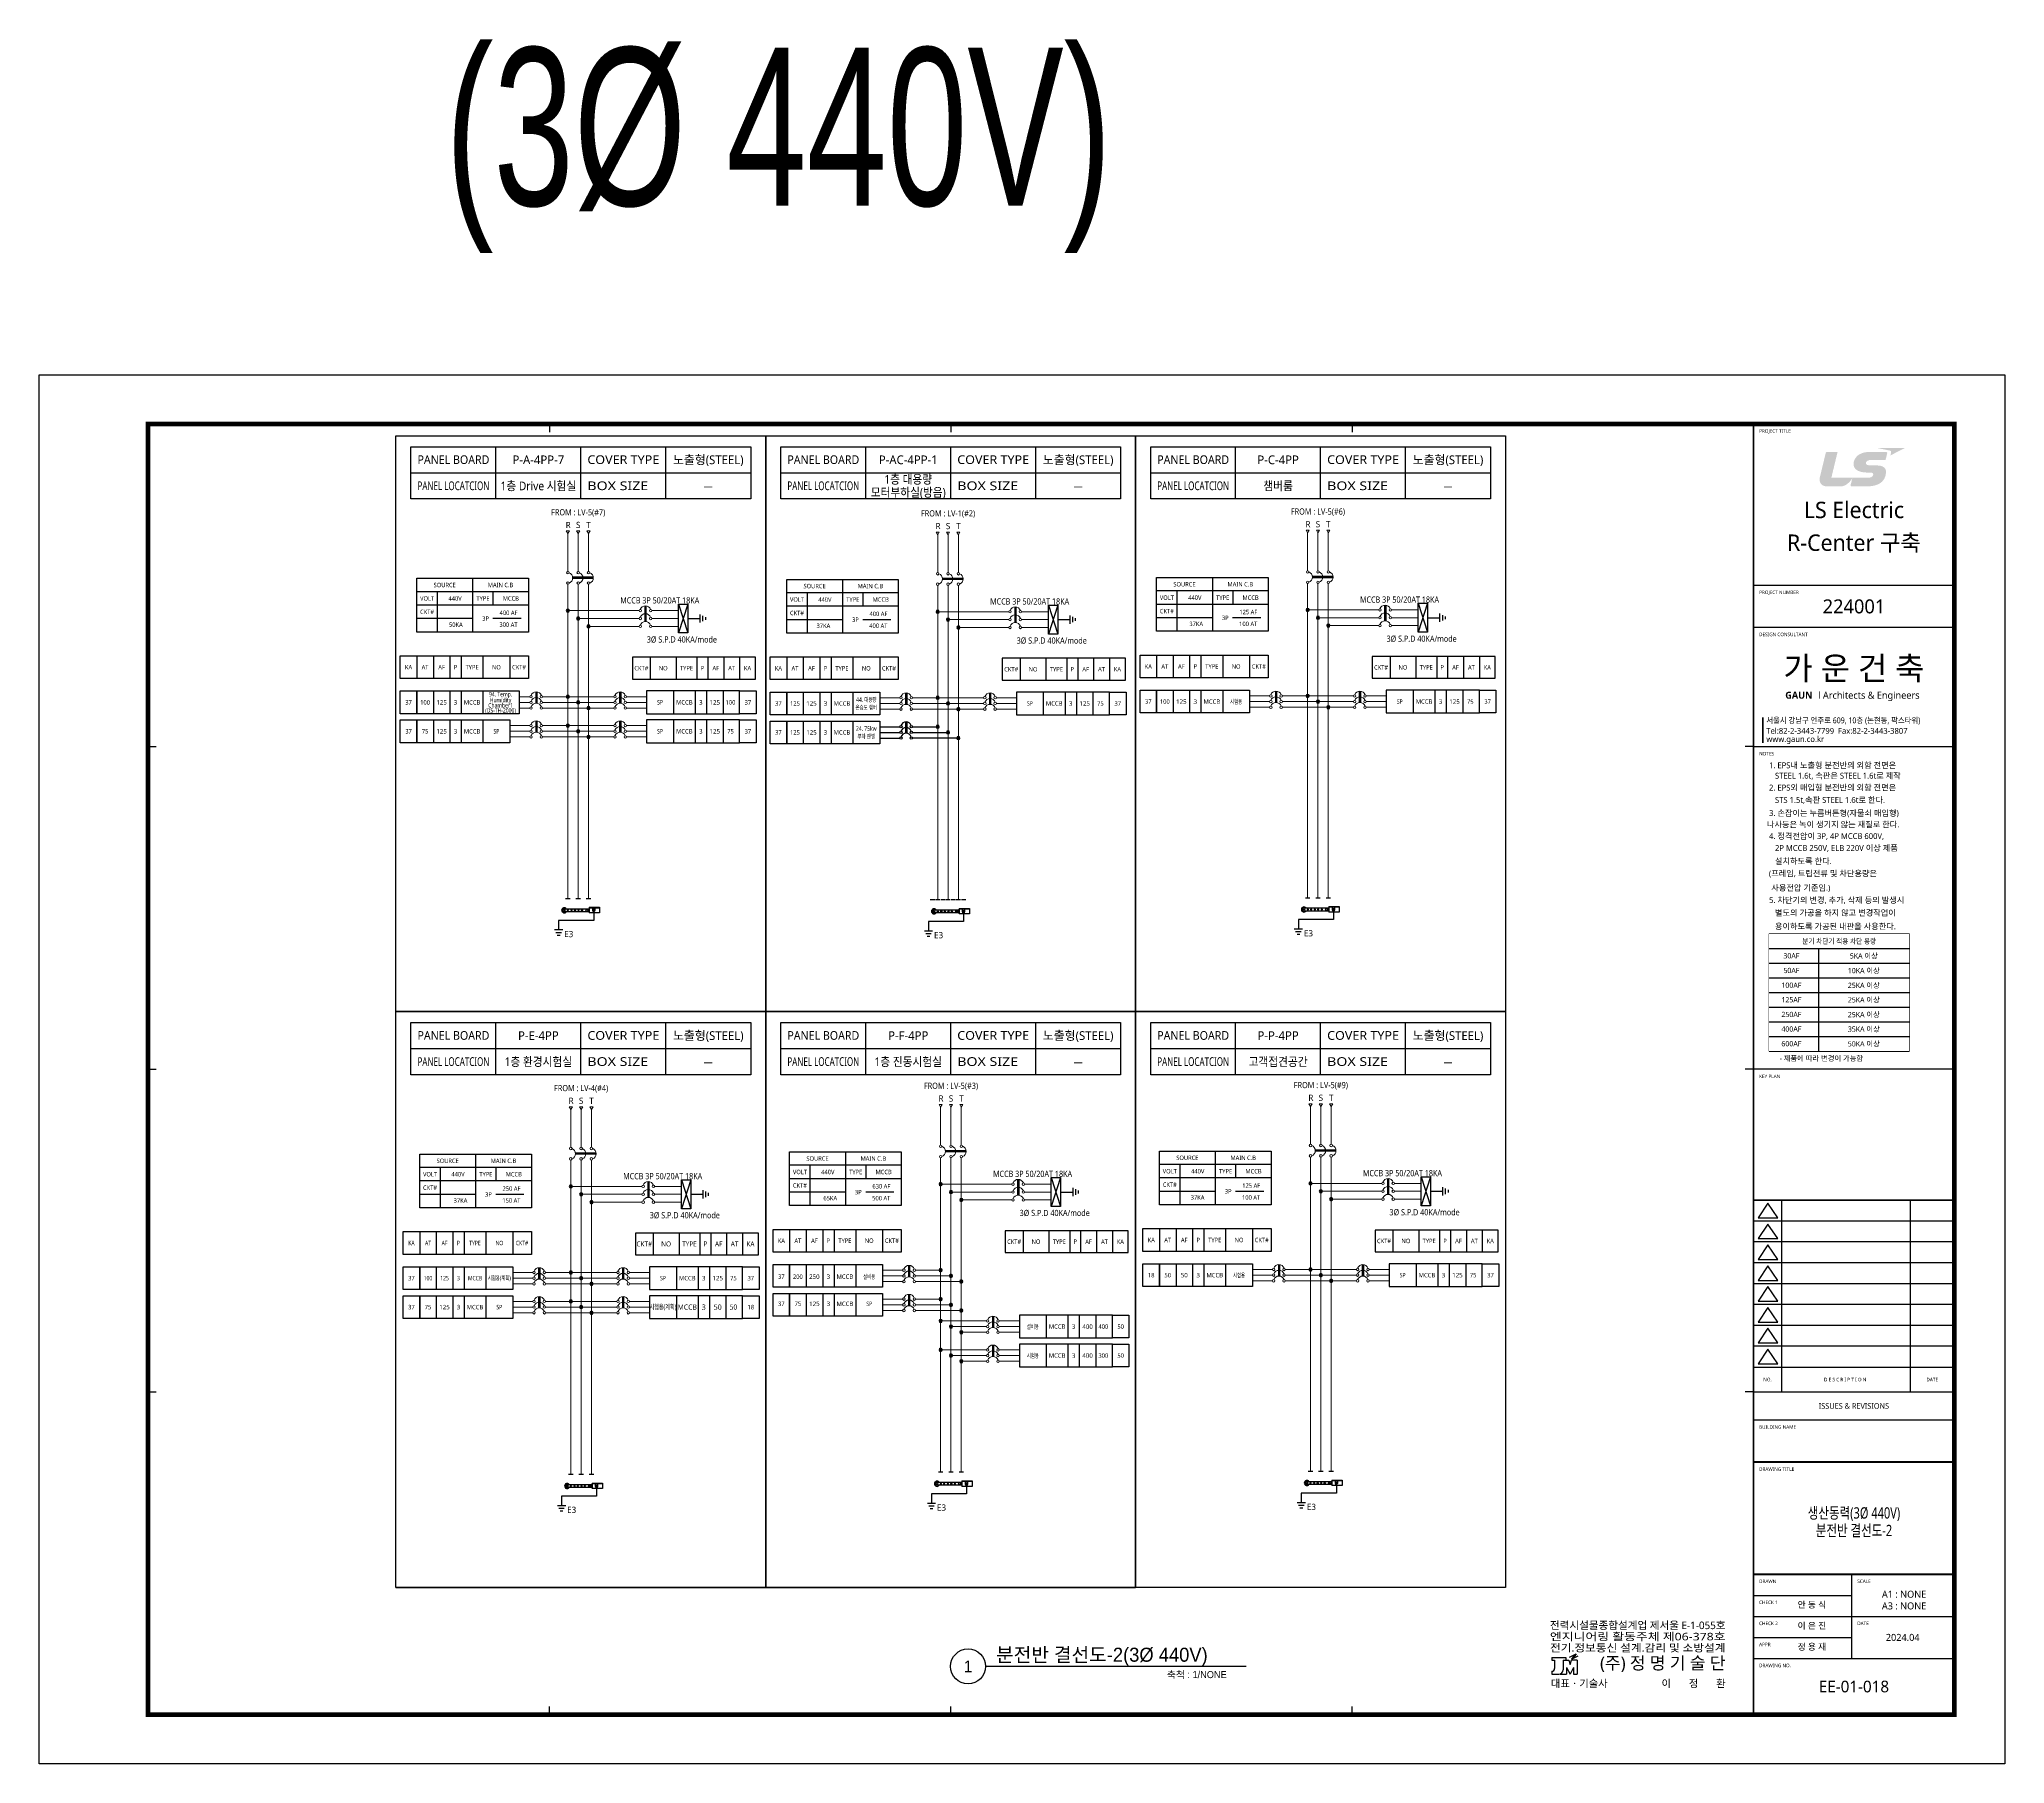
# Model space of a CAD drawing. Header units: millimetres. Extents: x 0 to 1009200, y -237600 to 28708.
# Drawn here: x 672800 to 841000, y -118800 to 28708 of the extents above; entities that cross this region are included whole.
import ezdxf
from ezdxf.enums import TextEntityAlignment as Align

# ---------------------------------------------------------------- set-up
doc = ezdxf.new("R2010")
doc.units = ezdxf.units.MM
doc.header["$LTSCALE"] = 1000
for name, color, linetype in [('A-SYM', 7, 'Continuous'), ('A-TITLE', 3, 'Continuous'), ('arch', 8, 'Continuous'), ('Layer 1', 7, 'Continuous'), ('S', 4, 'Continuous'), ('SYM', 3, 'Continuous'), ('TEXT', 3, 'Continuous'), ('XR-SHEET(통신)$0$WD-E$0$WD', 6, 'Continuous'), ('XR-SHEET-SHT', 5, 'Continuous'), ('XR-SHEET-TEXT', 3, 'Continuous')]:
    doc.layers.add(name, color=color, linetype=linetype)
doc.layers.add('XR-SHEET-TEMP', color=171, linetype='Continuous', plot=False)
doc.styles.add('DH', font='')
doc.styles.add('GHS', font='malgun.ttf')
doc.styles.add('XR-SHEET$0$XREF-Form$0$맑은고딕', font='malgun.ttf')
doc.styles.add('XR-SHEET(통신)$0$WD-E$0$GHS', font='malgun.ttf')
doc.styles.add('맑은고딕', font='malgun.ttf')
doc.styles.add('맑은고딕B', font='malgunbd.ttf')
doc.styles.get('DH').set_extended_font_data('Dotum')

# ---------------------------------------------------------------- blocks, each defined once
blk = doc.blocks.new('A$C73120EFD')
at = {"layer": 'XR-SHEET(통신)$0$WD-E$0$WD', "color": 4}
for p, q in [((-27546, 7102), (-27546, 6933)), ((-27546, 7102), (-26702, 7102)), ((-26702, 7102), (-26702, 6933)), ((-26494, 7105), (-26082, 7309)), ((-26165, 7268), (-26370, 6991)), ((-26370, 6991), (-25958, 7194)), ((-26370, 6991), (-26257, 7073)), ((-26349, 7019), (-26236, 7101)), ((-26328, 7047), (-26215, 7129)), ((-26308, 7075), (-26194, 7157)), ((-26082, 7309), (-26288, 7031)), ((-26287, 7103), (-26173, 7186)), ((-26266, 7131), (-26153, 7214)), ((-26245, 7160), (-26132, 7242)), ((-26224, 7188), (-26111, 7270)), ((-26203, 7216), (-26090, 7298)), ((-26183, 7244), (-26117, 7292)), ((-27546, 6933), (-27377, 6933)), ((-27546, 6273), (-27546, 6105)), ((-27546, 6273), (-27538, 6273)), ((-27546, 6105), (-27124, 6105)), ((-27377, 6933), (-27377, 6434)), ((-27052, 6115), (-27052, 6105)), ((-27052, 6105), (-26660, 6105)), ((-26871, 6933), (-26871, 6358)), ((-26871, 6933), (-26534, 6933)), ((-26660, 6490), (-26449, 6105)), ((-26660, 6490), (-26660, 6105)), ((-26534, 6933), (-26449, 6680)), ((-26449, 6680), (-26365, 6933)), ((-26238, 6490), (-26449, 6105)), ((-26027, 6933), (-26365, 6933)), ((-26314, 7018), (-26278, 7045)), ((-26238, 6490), (-26238, 6105)), ((-26238, 6105), (-26027, 6105)), ((-26027, 6933), (-26027, 6105))]:
    blk.add_line(p, q, dxfattribs=at)
for centre, radius in [((-27538, 6434), 160), ((-27124, 6358), 253)]:
    blk.add_arc(centre, radius, 270, 0, dxfattribs=at)
at = {"layer": 'XR-SHEET(통신)$0$WD-E$0$WD', "color": 4, "style": 'XR-SHEET(통신)$0$WD-E$0$GHS'}
for s, width, p, p2 in [('전력시설물종합설계업 제서울 E-1-055호', 0.91927, (-27655, 8791), (-17155, 8791)), ('엔지니어링 활동주체 제06-378호', 1.128043, (-27655, 8118), (-17155, 8118)), ('전기.정보통신 설계.감리 및 소방설계', 1.016896, (-27655, 7445), (-17155, 7445))]:
    blk.add_text(s, height=450, dxfattribs=dict(at, width=width)).set_placement(p, p2, align=Align.FIT)
for s, height, p in [('(주) 정 명 기 술 단', 750, (-17155, 6387)), ('이       정       환', 450, (-17155, 5315))]:
    blk.add_text(s, height=height, dxfattribs=at).set_placement(p, align=Align.RIGHT)
blk.add_text('대표ㆍ기술사 ', height=450, dxfattribs=at).set_placement((-27597, 5315))
blk = doc.blocks.new('XR-SHEET$0$XREF-Form$0$xr-form$0$TITLE')
at = {"layer": 'XR-SHEET-TEXT', "color": 4, "style": '맑은고딕B'}
for tag, height, p in [('TITLE1', 6, (776, 116.69)), ('TITLE4', 6, (776, 111.7)), ('TITLE2', 6, (776, 107.09)), ('TITLE5', 6, (776, 102.09)), ('TITLE3', 6, (776, 97.38)), ('A0.00', 7, (775.56, 32.33))]:
    blk.add_attdef(tag, text='', height=height, dxfattribs=at).set_placement(p, align=Align.MIDDLE_CENTER)
at = {"layer": 'XR-SHEET-TEXT', "color": 3, "style": 'XR-SHEET$0$XREF-Form$0$맑은고딕'}
for tag, p in [('NAME-1', (752.37, 76.33)), ('NAME-2', (752.37, 67.33)), ('NAME-3', (752.37, 58.33)), ('NAME-4', (752.37, 49.33))]:
    blk.add_attdef(tag, text='', height=2.7, dxfattribs=at).set_placement(p, align=Align.MIDDLE_LEFT)
for tag, p in [('SCALE-A1', (796.39, 73.17)), ('SCALE-A3', (796.39, 68.31)), ('DATE', (797.36, 53.01))]:
    blk.add_attdef(tag, text='', height=3, dxfattribs=at).set_placement(p, align=Align.MIDDLE)
blk = doc.blocks.new('block 3')
at = {"true_color": 0xfa002d}
h = blk.add_hatch(color=240, dxfattribs=at)
h.dxf.hatch_style = 1
h.paths.add_polyline_path([(78.5, -138.2), (78.5, -138.2), (78.6, -138.2), (78.6, -138.2), (78.7, -138.1), (78.7, -138.1), (78.8, -138.1), (78.8, -138.1), (78.9, -138), (78.9, -138), (78.9, -138), (79, -138), (79, -138), (79.1, -137.9), (79.1, -137.9), (79.1, -137.9), (79.2, -137.9), (79.2, -137.9), (79.2, -137.8), (79.3, -137.8), (79.3, -137.8), (79.4, -137.8), (79.4, -137.8), (79.4, -137.8), (79.5, -137.7), (79.5, -137.7), (79.5, -137.7), (79.6, -137.7), (79.6, -137.7), (79.6, -137.7), (79.6, -137.6), (79.7, -137.6), (79.7, -137.6), (79.7, -137.6), (79.7, -137.6), (79.8, -137.6), (79.8, -137.6), (79.8, -137.6), (79.8, -137.5), (79.9, -137.5), (79.9, -137.5), (79.9, -137.5), (79.9, -137.5), (80, -137.5), (80, -137.5), (80, -137.5), (80, -137.5), (80, -137.4), (80, -137.4), (80.1, -137.4), (80.1, -137.4), (80.1, -137.4), (80.1, -137.4), (80.1, -137.4), (80.2, -137.4), (80.2, -137.4), (80.2, -137.4), (80.2, -137.4), (80.2, -137.4), (80.2, -137.4), (80.2, -137.4), (80.2, -137.4), (80.2, -137.4), (80.1, -137.4), (80.1, -137.4), (80.1, -137.4), (80.1, -137.4), (80.1, -137.4), (80.1, -137.4), (80.1, -137.4), (80.1, -137.4), (80.1, -137.4), (80.1, -137.4), (80.1, -137.4), (80.1, -137.4), (80.1, -137.4), (80.1, -137.4), (80, -137.4), (80, -137.4), (80, -137.4), (80, -137.4), (80, -137.4), (80, -137.4), (80, -137.4), (80, -137.4), (80, -137.4), (79.9, -137.4), (79.9, -137.4), (79.9, -137.4), (79.9, -137.4), (79.9, -137.4), (79.9, -137.4), (79.9, -137.4), (79.8, -137.4), (79.8, -137.4), (79.8, -137.4), (79.8, -137.4), (79.8, -137.4), (79.7, -137.4), (79.7, -137.4), (79.7, -137.4), (79.7, -137.4), (79.7, -137.4), (79.6, -137.4), (79.6, -137.4), (79.6, -137.4), (79.6, -137.4), (79.6, -137.4), (79.5, -137.4), (79.5, -137.4), (79.5, -137.4), (79.5, -137.4), (79.5, -137.4), (79.4, -137.4), (79.4, -137.4), (79.4, -137.4), (79.4, -137.4), (79.3, -137.4), (79.3, -137.4), (79.3, -137.4), (79.2, -137.4), (79.2, -137.4), (79.2, -137.4), (79.2, -137.4), (79.1, -137.4), (79.1, -137.4), (79.1, -137.4), (79.1, -137.4), (79, -137.4), (79, -137.4), (79, -137.4), (78.9, -137.4), (78.9, -137.4), (78.9, -137.4), (78.8, -137.4), (78.8, -137.4), (78.8, -137.4), (78.8, -137.4), (78.7, -137.4), (78.7, -137.4), (78.7, -137.4), (78.6, -137.4), (78.6, -137.4), (78.6, -137.4), (78.5, -137.4), (78.5, -137.4), (78.4, -137.4), (78.4, -137.4), (78.4, -137.4), (78.3, -137.4), (78.3, -137.4), (78.3, -137.4), (78.2, -137.4), (78.2, -137.4), (78.2, -137.4), (78.1, -137.4), (78.1, -137.4), (78, -137.4), (78, -137.4), (78, -137.4), (77.9, -137.4), (77.9, -137.4), (77.9, -137.4), (77.8, -137.4), (77.8, -137.4), (77.7, -137.4), (77.7, -137.4), (77.7, -137.4), (77.6, -137.4), (77.6, -137.4), (77.5, -137.4), (77.5, -137.4), (77.5, -137.4), (77.4, -137.4), (77.4, -137.4), (77.3, -137.4), (77.3, -137.4), (77.2, -137.4), (77.2, -137.4), (77.2, -137.4), (77.1, -137.4), (77.1, -137.4), (77, -137.4), (77, -137.4), (76.9, -137.4), (76.9, -137.4), (76.8, -137.4), (76.8, -137.4), (76.7, -137.4), (76.7, -137.4), (76.7, -137.4), (76.6, -137.4), (76.6, -137.4), (76.5, -137.4), (76.5, -137.4), (76.4, -137.4), (76.4, -137.4), (76.3, -137.4), (76.3, -137.4), (76.2, -137.4), (76.2, -137.4), (76.1, -137.4), (76.1, -137.4), (76, -137.4), (76, -137.4), (75.9, -137.4), (75.9, -137.4), (75.8, -137.4), (75.8, -137.4), (75.7, -137.4), (75.7, -137.4), (75.6, -137.4), (75.6, -137.4), (75.5, -137.4), (75.5, -137.4), (75.4, -137.4), (75.4, -137.4), (75.3, -137.4), (75.3, -137.4), (75.2, -137.4), (75.2, -137.4), (75.1, -137.4), (75.1, -137.4), (75, -137.4), (75, -137.4), (74.9, -137.4), (74.9, -137.4), (74.8, -137.4), (74.8, -137.4), (74.7, -137.4), (74.7, -137.4), (74.6, -137.4), (74.6, -137.4), (74.5, -137.4), (74.4, -137.4), (74.3, -137.4), (74.2, -137.4), (74.1, -137.4), (74, -137.4), (73.9, -137.4), (73.8, -137.4), (73.7, -137.4), (73.6, -137.4), (73.5, -137.4), (73.3, -137.4), (73.2, -137.4), (73.1, -137.4), (73, -137.4), (72.9, -137.4), (72.8, -137.4), (72.7, -137.4), (72.5, -137.4), (72.4, -137.4), (72.3, -137.4), (72.2, -137.4), (72.1, -137.4), (72, -137.4), (71.9, -137.4), (71.7, -137.4), (71.6, -137.4), (71.5, -137.4), (71.4, -137.4), (71.3, -137.4), (71, -137.4), (70.8, -137.4), (70.6, -137.4), (70.1, -137.4), (69.6, -137.4), (69.4, -137.4), (69.1, -137.4), (68.9, -137.4), (68.8, -137.4), (68.7, -137.4), (68.6, -137.4), (68.4, -137.4), (68.3, -137.4), (68.2, -137.4), (68.1, -137.4), (68, -137.4), (67.9, -137.4), (67.7, -137.4), (67.6, -137.4), (67.5, -137.4), (67.4, -137.4), (67.3, -137.4), (67.2, -137.4), (67.1, -137.4), (67, -137.4), (66.8, -137.4), (66.7, -137.4), (66.6, -137.4), (66.5, -137.4), (66.4, -137.4), (66.3, -137.4), (66.2, -137.4), (66.1, -137.4), (66, -137.4), (65.8, -137.4), (65.7, -137.4), (65.7, -137.4), (65.6, -137.4), (65.6, -137.4), (65.5, -137.4), (65.5, -137.4), (65.4, -137.4), (65.4, -137.4), (65.3, -137.4), (65.3, -137.4), (65.2, -137.4), (65.2, -137.4), (65.1, -137.4), (65, -137.4), (65, -137.4), (64.9, -137.4), (64.9, -137.4), (64.8, -137.4), (64.8, -137.4), (64.7, -137.4), (64.7, -137.4), (64.6, -137.4), (64.6, -137.4), (64.5, -137.4), (64.5, -137.4), (64.4, -137.4), (64.4, -137.4), (64.3, -137.4), (64.3, -137.4), (64.2, -137.4), (64.2, -137.4), (64.1, -137.4), (64.1, -137.4), (64, -137.4), (64, -137.4), (63.9, -137.4), (63.9, -137.4), (63.9, -137.4), (63.8, -137.4), (63.8, -137.4), (63.7, -137.4), (63.7, -137.4), (63.6, -137.4), (63.6, -137.4), (63.5, -137.4), (63.5, -137.4), (63.4, -137.4), (63.4, -137.4), (63.3, -137.4), (63.3, -137.4), (63.3, -137.4), (63.2, -137.4), (63.2, -137.4), (63.1, -137.4), (63.1, -137.4), (63, -137.4), (63, -137.4), (62.9, -137.4), (62.9, -137.4), (62.9, -137.4), (62.8, -137.4), (62.8, -137.4), (62.7, -137.4), (62.7, -137.4), (62.7, -137.4), (62.6, -137.4), (62.6, -137.4), (62.5, -137.4), (62.5, -137.4), (62.4, -137.4), (62.4, -137.4), (62.4, -137.4), (62.3, -137.4), (62.3, -137.4), (62.2, -137.4), (62.2, -137.4), (62.2, -137.4), (62.1, -137.4), (62.1, -137.4), (62.1, -137.4), (62, -137.4), (62, -137.4), (61.9, -137.4), (61.9, -137.4), (61.9, -137.4), (61.8, -137.4), (61.8, -137.4), (61.8, -137.4), (61.7, -137.4), (61.7, -137.4), (61.7, -137.4), (61.6, -137.4), (61.6, -137.4), (61.6, -137.4), (61.5, -137.4), (61.5, -137.4), (61.5, -137.4), (61.4, -137.4), (61.4, -137.4), (61.4, -137.4), (61.3, -137.4), (61.3, -137.4), (61.3, -137.4), (61.2, -137.4), (61.2, -137.4), (61.2, -137.4), (61.2, -137.4), (61.1, -137.4), (61.1, -137.4), (61.1, -137.4), (61, -137.4), (61, -137.4), (61, -137.4), (61, -137.4), (60.9, -137.4), (60.9, -137.4), (60.9, -137.4), (60.9, -137.4), (60.8, -137.4), (60.8, -137.4), (60.8, -137.4), (60.8, -137.4), (60.7, -137.4), (60.7, -137.4), (60.7, -137.4), (60.7, -137.4), (60.6, -137.4), (60.6, -137.4), (60.6, -137.4), (60.6, -137.4), (60.6, -137.4), (60.5, -137.4), (60.5, -137.4), (60.5, -137.4), (60.5, -137.4), (60.5, -137.4), (60.4, -137.4), (60.4, -137.4), (60.4, -137.4), (60.4, -137.4), (60.4, -137.4), (60.3, -137.4), (60.3, -137.4), (60.3, -137.4), (60.3, -137.4), (60.3, -137.4), (60.3, -137.4), (60.3, -137.4), (60.2, -137.4), (60.2, -137.4), (60.2, -137.4), (60.2, -137.4), (60.2, -137.4), (60.2, -137.4), (60.2, -137.4), (60.2, -137.4), (60.1, -137.4), (60.1, -137.4), (60.1, -137.4), (60.1, -137.4), (60, -137.4), (60, -137.4), (60, -137.4), (60, -137.4), (60, -137.4), (60, -137.4), (60, -137.4), (60, -137.4), (60, -137.4), (60, -137.4), (60.1, -137.4), (60.1, -137.4), (60.1, -137.4), (60.1, -137.4), (60.1, -137.4), (60.1, -137.4), (60.1, -137.4), (60.1, -137.4), (60.1, -137.4), (60.2, -137.4), (60.2, -137.4), (60.2, -137.4), (60.2, -137.4), (60.2, -137.4), (60.2, -137.4), (60.2, -137.4), (60.3, -137.4), (60.3, -137.4), (60.3, -137.4), (60.3, -137.4), (60.3, -137.4), (60.4, -137.4), (60.4, -137.4), (60.4, -137.5), (60.4, -137.5), (60.5, -137.5), (60.5, -137.5), (60.5, -137.5), (60.5, -137.5), (60.6, -137.5), (60.6, -137.5), (60.6, -137.5), (60.6, -137.5), (60.7, -137.5), (60.7, -137.5), (60.7, -137.5), (60.8, -137.5), (60.8, -137.5), (60.8, -137.5), (60.9, -137.5), (60.9, -137.6), (60.9, -137.6), (61, -137.6), (61, -137.6), (61, -137.6), (61.1, -137.6), (61.1, -137.6), (61.1, -137.6), (61.2, -137.6), (61.2, -137.6), (61.2, -137.6), (61.3, -137.6), (61.3, -137.6), (61.4, -137.6), (61.4, -137.7), (61.4, -137.7), (61.5, -137.7), (61.5, -137.7), (61.6, -137.7), (61.6, -137.7), (61.6, -137.7), (61.7, -137.7), (61.7, -137.7), (61.8, -137.7), (61.8, -137.7), (61.8, -137.7), (61.9, -137.8), (61.9, -137.8), (62, -137.8), (62, -137.8), (62.1, -137.8), (62.1, -137.8), (62.2, -137.8), (62.2, -137.8), (62.2, -137.8), (62.3, -137.8), (62.4, -137.9), (62.5, -137.9), (62.6, -137.9), (62.7, -137.9), (62.8, -137.9), (62.9, -138), (63, -138), (63.1, -138), (63.2, -138), (63.3, -138), (63.4, -138.1), (63.5, -138.1), (63.6, -138.1), (63.7, -138.1), (63.8, -138.2), (63.9, -138.2), (64.1, -138.2), (64.3, -138.2), (64.5, -138.3), (64.9, -138.4), (65.1, -138.4), (65.3, -138.5), (65.5, -138.5), (65.6, -138.5), (65.8, -138.5), (65.9, -138.6), (66, -138.6), (66.1, -138.6), (66.2, -138.6), (66.3, -138.6), (66.4, -138.7), (66.5, -138.7), (66.6, -138.7), (66.7, -138.7), (66.8, -138.7), (66.9, -138.8), (67, -138.8), (67.1, -138.8), (67.2, -138.8), (67.3, -138.8), (67.3, -138.9), (67.4, -138.9), (67.4, -138.9), (67.5, -138.9), (67.5, -138.9), (67.6, -138.9), (67.6, -138.9), (67.7, -138.9), (67.7, -138.9), (67.7, -138.9), (67.8, -139), (67.8, -139), (67.9, -139), (67.9, -139), (68, -139), (68, -139), (68, -139), (68.1, -139), (68.1, -139), (68.2, -139), (68.2, -139), (68.2, -139), (68.3, -139.1), (68.3, -139.1), (68.4, -139.1), (68.4, -139.1), (68.4, -139.1), (68.5, -139.1), (68.5, -139.1), (68.5, -139.1), (68.6, -139.1), (68.6, -139.1), (68.6, -139.1), (68.7, -139.1), (68.7, -139.1), (68.7, -139.1), (68.8, -139.2), (68.8, -139.2), (68.8, -139.2), (68.9, -139.2), (68.9, -139.2), (68.9, -139.2), (68.9, -139.2), (69, -139.2), (69, -139.2), (69, -139.2), (69.1, -139.2), (69.1, -139.2), (69.1, -139.2), (69.1, -139.2), (69.2, -139.2), (69.2, -139.2), (69.2, -139.2), (69.2, -139.2), (69.2, -139.3), (69.3, -139.3), (69.3, -139.3), (69.3, -139.3), (69.3, -139.3), (69.3, -139.3), (69.4, -139.3), (69.4, -139.3), (69.4, -139.3), (69.4, -139.3), (69.4, -139.3), (69.4, -139.3), (69.5, -139.3), (69.5, -139.3), (69.5, -139.3), (69.5, -139.3), (69.7, -139.3), (69.8, -139.4), (69.9, -139.4), (70, -139.5), (70.1, -139.5), (70.2, -139.6), (70.3, -139.8), (70.4, -139.9), (70.4, -140), (70.4, -140.1), (70.4, -140.2), (70.4, -140.3), (70.3, -140.4), (70.3, -140.5), (70.3, -140.5), (70.3, -140.5), (70.3, -140.6), (70.3, -140.7), (70.3, -140.8), (70.2, -140.8), (70.2, -140.9), (70.2, -141), (70.2, -141.1), (70.2, -141.2), (70.1, -141.4), (70.1, -141.6), (70, -141.8), (70, -141.9), (70, -141.9), (70, -142), (69.9, -142.1), (69.9, -142.2), (69.9, -142.3), (69.9, -142.3), (69.9, -142.4), (69.9, -142.4), (69.9, -142.5), (69.8, -142.5), (69.8, -142.5), (69.8, -142.6), (69.8, -142.6), (69.8, -142.6), (69.8, -142.7), (69.8, -142.7), (69.8, -142.7), (69.8, -142.7), (69.8, -142.7), (69.8, -142.7), (69.8, -142.7), (69.8, -142.7), (69.8, -142.7), (69.8, -142.7), (69.8, -142.7), (69.8, -142.7), (69.8, -142.7), (69.8, -142.7), (69.8, -142.7), (69.8, -142.7), (69.8, -142.7), (69.8, -142.7), (69.8, -142.7), (69.8, -142.7), (69.8, -142.7), (69.9, -142.7), (69.9, -142.7), (69.9, -142.7), (69.9, -142.7), (69.9, -142.7), (69.9, -142.7), (69.9, -142.7), (69.9, -142.6), (69.9, -142.6), (69.9, -142.6), (69.9, -142.6), (69.9, -142.6), (69.9, -142.6), (70, -142.6), (70, -142.6), (70, -142.6), (70, -142.6), (70, -142.6), (70.1, -142.6), (70.1, -142.6), (70.1, -142.5), (70.1, -142.5), (70.1, -142.5), (70.2, -142.5), (70.2, -142.5), (70.2, -142.5), (70.2, -142.5), (70.3, -142.5), (70.3, -142.4), (70.3, -142.4), (70.4, -142.4), (70.4, -142.4), (70.4, -142.4), (70.4, -142.4), (70.5, -142.3), (70.5, -142.3), (70.5, -142.3), (70.6, -142.3), (70.6, -142.3), (70.6, -142.3), (70.7, -142.2), (70.7, -142.2), (70.8, -142.2), (70.8, -142.2), (70.8, -142.2), (70.9, -142.1), (70.9, -142.1), (70.9, -142.1), (71, -142.1), (71, -142.1), (71.1, -142), (71.1, -142), (71.2, -142), (71.2, -142), (71.2, -142), (71.3, -141.9), (71.3, -141.9), (71.4, -141.9), (71.4, -141.9), (71.5, -141.8), (71.5, -141.8), (71.6, -141.8), (71.6, -141.8), (71.7, -141.7), (71.7, -141.7), (71.8, -141.7), (71.8, -141.7), (71.8, -141.6), (71.9, -141.6), (71.9, -141.6), (72, -141.6), (72.1, -141.5), (72.1, -141.5), (72.2, -141.5), (72.2, -141.5), (72.3, -141.4), (72.3, -141.4), (72.4, -141.4), (72.4, -141.4), (72.5, -141.3), (72.5, -141.3), (72.6, -141.3), (72.6, -141.2), (72.7, -141.2), (72.7, -141.2), (72.8, -141.2), (72.9, -141.1), (72.9, -141.1), (73, -141.1), (73, -141), (73.1, -141), (73.1, -141), (73.2, -141), (73.3, -140.9), (73.3, -140.9), (73.4, -140.8), (73.5, -140.8), (73.7, -140.7), (73.8, -140.7), (73.9, -140.6), (74, -140.5), (74.1, -140.5), (74.3, -140.4), (74.4, -140.3), (74.5, -140.3), (74.7, -140.2), (75, -140), (75.2, -139.9), (75.5, -139.8), (75.6, -139.7), (75.7, -139.7), (75.8, -139.6), (76, -139.5), (76.1, -139.5), (76.2, -139.4), (76.3, -139.4), (76.4, -139.3), (76.5, -139.2), (76.7, -139.2), (76.7, -139.1), (76.8, -139.1), (76.8, -139.1), (76.9, -139.1), (76.9, -139), (77, -139), (77.1, -139), (77.1, -138.9), (77.2, -138.9), (77.2, -138.9), (77.3, -138.9), (77.3, -138.8), (77.4, -138.8), (77.4, -138.8), (77.5, -138.7), (77.6, -138.7), (77.6, -138.7), (77.7, -138.7), (77.7, -138.6), (77.8, -138.6), (77.8, -138.6), (77.9, -138.6), (77.9, -138.5), (78, -138.5), (78, -138.5), (78.1, -138.4), (78.1, -138.4), (78.2, -138.4), (78.2, -138.4), (78.3, -138.3), (78.3, -138.3), (78.4, -138.3), (78.4, -138.3), (78.5, -138.3)])
at = {"true_color": 0x0a1e5a}
h = blk.add_hatch(color=158, dxfattribs=at)
h.dxf.hatch_style = 1
h.paths.add_polyline_path([(66.6, -155.7), (66.6, -155.5), (66.6, -155.4), (66.6, -155.3), (66.6, -155.2), (66.6, -155), (66.6, -154.9), (66.6, -154.8), (66.6, -154.7), (66.6, -154.6), (66.6, -154.6), (66.7, -154.5), (66.7, -154.4), (66.7, -154.4), (66.7, -154.3), (66.6, -154.2), (66.6, -154.2), (66.6, -154.1), (66.6, -154), (66.6, -154), (66.6, -153.9), (66.6, -153.8), (66.6, -153.8), (66.6, -153.7), (66.6, -153.6), (66.6, -153.6), (66.6, -153.5), (66.6, -153.5), (66.6, -153.4), (66.5, -153.3), (66.5, -153.3), (66.5, -153.2), (66.5, -153.1), (66.5, -153.1), (66.5, -153), (66.4, -153), (66.4, -152.9), (66.4, -152.8), (66.4, -152.8), (66.4, -152.7), (66.3, -152.7), (66.3, -152.6), (66.3, -152.6), (66.3, -152.5), (66.2, -152.5), (66.2, -152.4), (66.2, -152.3), (66.2, -152.3), (66.1, -152.2), (66.1, -152.2), (66.1, -152.1), (66, -152.1), (66, -152), (66, -152), (65.9, -151.9), (65.9, -151.9), (65.8, -151.8), (65.8, -151.8), (65.8, -151.7), (65.7, -151.7), (65.7, -151.6), (65.6, -151.6), (65.6, -151.5), (65.6, -151.5), (65.5, -151.5), (65.5, -151.4), (65.4, -151.4), (65.4, -151.3), (65.3, -151.3), (65.3, -151.2), (65.2, -151.2), (65.2, -151.2), (65.1, -151.1), (65.1, -151.1), (65, -151), (64.9, -151), (64.9, -151), (64.8, -150.9), (64.8, -150.9), (64.7, -150.9), (64.6, -150.8), (64.6, -150.8), (64.5, -150.7), (64.5, -150.7), (64.4, -150.7), (64.3, -150.6), (64.2, -150.6), (64.2, -150.6), (64.1, -150.6), (64, -150.5), (64, -150.5), (63.9, -150.5), (63.8, -150.4), (63.7, -150.4), (63.7, -150.4), (63.6, -150.3), (63.5, -150.3), (63.4, -150.3), (63.3, -150.3), (63.3, -150.2), (63.2, -150.2), (63.1, -150.2), (63, -150.2), (62.9, -150.2), (62.8, -150.1), (62.7, -150.1), (62.6, -150.1), (62.6, -150.1), (62.5, -150.1), (62.4, -150), (62.3, -150), (62.2, -150), (62.1, -150), (62, -150), (61.9, -150), (61.8, -149.9), (61.7, -149.9), (61.6, -149.9), (61.5, -149.9), (61.4, -149.9), (61.2, -149.9), (61.1, -149.9), (61, -149.9), (60.9, -149.9), (60.8, -149.8), (60.7, -149.8), (60.6, -149.8), (60.5, -149.8), (60.3, -149.8), (60.2, -149.8), (60.1, -149.8), (60, -149.8), (59.9, -149.8), (59.7, -149.8), (59.6, -149.8), (59.5, -149.8), (59.5, -149.8), (59.5, -149.8), (59.5, -149.8), (59.5, -149.8), (59.5, -149.8), (59.5, -149.8), (59.4, -149.8), (59.4, -149.8), (59.4, -149.8), (59.4, -149.8), (59.4, -149.8), (59.4, -149.8), (59.4, -149.8), (59.3, -149.8), (59.3, -149.8), (59.3, -149.8), (59.3, -149.8), (59.3, -149.8), (59.2, -149.8), (59.2, -149.8), (59.2, -149.8), (59.2, -149.8), (59.1, -149.8), (59.1, -149.8), (59.1, -149.8), (59, -149.8), (59, -149.8), (59, -149.8), (58.9, -149.8), (58.9, -149.8), (58.9, -149.8), (58.8, -149.8), (58.8, -149.8), (58.8, -149.8), (58.7, -149.8), (58.7, -149.8), (58.6, -149.8), (58.5, -149.8), (58.4, -149.8), (58.3, -149.8), (58.3, -149.8), (58.2, -149.8), (58.1, -149.8), (58, -149.8), (57.9, -149.8), (57.8, -149.8), (57.6, -149.8), (57.4, -149.8), (57.2, -149.8), (57, -149.8), (56.9, -149.8), (56.8, -149.8), (56.7, -149.8), (56.6, -149.8), (56.5, -149.8), (56.5, -149.8), (56.4, -149.8), (56.3, -149.8), (56.2, -149.8), (56.1, -149.8), (56.1, -149.8), (56, -149.8), (56, -149.8), (56, -149.8), (55.9, -149.8), (55.9, -149.8), (55.9, -149.8), (55.8, -149.8), (55.8, -149.8), (55.8, -149.8), (55.7, -149.8), (55.7, -149.8), (55.7, -149.8), (55.7, -149.8), (55.6, -149.8), (55.6, -149.8), (55.6, -149.8), (55.5, -149.8), (55.5, -149.8), (55.5, -149.8), (55.5, -149.8), (55.5, -149.8), (55.4, -149.8), (55.4, -149.8), (55.4, -149.8), (55.4, -149.8), (55.4, -149.8), (55.4, -149.8), (55.4, -149.8), (55.4, -149.8), (55.3, -149.8), (55.3, -149.8), (55.3, -149.8), (55.3, -149.8), (55.3, -149.8), (55.2, -149.8), (55, -149.8), (54.7, -149.8), (54.4, -149.7), (54.2, -149.7), (53.9, -149.6), (53.7, -149.6), (53.4, -149.5), (53.2, -149.4), (53, -149.3), (52.8, -149.1), (52.7, -149), (52.6, -148.9), (52.5, -148.8), (52.5, -148.7), (52.4, -148.5), (52.4, -148.4), (52.3, -148.2), (52.3, -148.1), (52.3, -147.9), (52.4, -147.7), (52.4, -147.6), (52.5, -147.4), (52.6, -147.3), (52.7, -147.1), (52.9, -147), (53, -146.8), (53.2, -146.7), (53.3, -146.6), (53.4, -146.6), (53.5, -146.5), (53.7, -146.4), (53.8, -146.3), (54, -146.3), (54.1, -146.2), (54.3, -146.2), (54.4, -146.1), (54.6, -146.1), (54.8, -146), (55, -146), (55.2, -145.9), (55.4, -145.9), (55.5, -145.9), (55.7, -145.9), (55.9, -145.9), (56.1, -145.9), (56.2, -145.9), (56.2, -145.9), (56.2, -145.9), (56.2, -145.9), (56.2, -145.9), (56.2, -145.9), (56.2, -145.9), (56.3, -145.9), (56.3, -145.9), (56.3, -145.9), (56.3, -145.9), (56.3, -145.9), (56.3, -145.9), (56.3, -145.9), (56.3, -145.9), (56.4, -145.9), (56.4, -145.9), (56.4, -145.9), (56.4, -145.9), (56.4, -145.9), (56.4, -145.9), (56.5, -145.9), (56.5, -145.9), (56.5, -145.9), (56.5, -145.9), (56.5, -145.9), (56.6, -145.9), (56.6, -145.9), (56.6, -145.9), (56.6, -145.9), (56.7, -145.9), (56.7, -145.9), (56.7, -145.9), (56.8, -145.9), (56.8, -145.9), (56.8, -145.9), (56.8, -145.9), (56.9, -145.9), (56.9, -145.9), (56.9, -145.9), (57, -145.9), (57, -145.9), (57, -145.9), (57.1, -145.9), (57.1, -145.9), (57.1, -145.9), (57.2, -145.9), (57.2, -145.9), (57.3, -145.9), (57.3, -145.9), (57.3, -145.9), (57.4, -145.9), (57.4, -145.9), (57.5, -145.9), (57.5, -145.9), (57.5, -145.9), (57.6, -145.9), (57.6, -145.9), (57.7, -145.9), (57.7, -145.9), (57.7, -145.9), (57.8, -145.9), (57.8, -145.9), (57.9, -145.9), (57.9, -145.9), (58, -145.9), (58, -145.9), (58.1, -145.9), (58.1, -145.9), (58.2, -145.9), (58.2, -145.9), (58.3, -145.9), (58.3, -145.9), (58.4, -145.9), (58.4, -145.9), (58.5, -145.9), (58.5, -145.9), (58.6, -145.9), (58.6, -145.9), (58.7, -145.9), (58.7, -145.9), (58.8, -145.9), (58.8, -145.9), (58.9, -145.9), (58.9, -145.9), (59, -145.9), (59, -145.9), (59.1, -145.9), (59.2, -145.9), (59.3, -145.9), (59.4, -145.9), (59.5, -145.9), (59.6, -145.9), (59.8, -145.9), (59.9, -145.9), (60, -145.9), (60.1, -145.9), (60.2, -145.9), (60.3, -145.9), (60.4, -145.9), (60.6, -145.9), (60.7, -145.9), (60.8, -145.9), (61, -145.9), (61.3, -145.9), (61.5, -145.9), (61.7, -145.9), (61.9, -145.9), (62, -145.9), (62.1, -145.9), (62.2, -145.9), (62.3, -145.9), (62.5, -145.9), (62.6, -145.9), (62.7, -145.9), (62.8, -145.9), (62.9, -145.9), (63, -145.9), (63.1, -145.9), (63.2, -145.9), (63.4, -145.9), (63.5, -145.9), (63.5, -145.9), (63.6, -145.9), (63.6, -145.9), (63.7, -145.9), (63.7, -145.9), (63.8, -145.9), (63.8, -145.9), (63.9, -145.9), (63.9, -145.9), (64, -145.9), (64, -145.9), (64.1, -145.9), (64.1, -145.9), (64.2, -145.9), (64.2, -145.9), (64.3, -145.9), (64.3, -145.9), (64.4, -145.9), (64.4, -145.9), (64.5, -145.9), (64.5, -145.9), (64.6, -145.9), (64.6, -145.9), (64.7, -145.9), (64.7, -145.9), (64.8, -145.9), (64.8, -145.9), (64.8, -145.9), (64.9, -145.9), (64.9, -145.9), (65, -145.9), (65, -145.9), (65.1, -145.9), (65.1, -145.9), (65.1, -145.9), (65.2, -145.9), (65.2, -145.9), (65.3, -145.9), (65.3, -145.9), (65.3, -145.9), (65.4, -145.9), (65.4, -145.9), (65.4, -145.9), (65.5, -145.9), (65.5, -145.9), (65.5, -145.9), (65.6, -145.9), (65.6, -145.9), (65.6, -145.9), (65.7, -145.9), (65.7, -145.9), (65.7, -145.9), (65.8, -145.9), (65.8, -145.9), (65.8, -145.9), (65.8, -145.9), (65.9, -145.9), (65.9, -145.9), (65.9, -145.9), (66, -145.9), (66, -145.9), (66, -145.9), (66, -145.9), (66, -145.9), (66.1, -145.9), (66.1, -145.9), (66.1, -145.9), (66.1, -145.9), (66.1, -145.9), (66.2, -145.9), (66.2, -145.9), (66.3, -145.9), (66.3, -145.9), (66.3, -145.9), (66.3, -145.9), (66.3, -145.9), (66.3, -145.9), (66.3, -145.8), (66.3, -145.8), (66.3, -145.8), (66.4, -145.8), (66.4, -145.8), (66.4, -145.8), (66.4, -145.8), (66.4, -145.8), (66.4, -145.7), (66.4, -145.7), (66.4, -145.7), (66.4, -145.7), (66.4, -145.7), (66.4, -145.7), (66.4, -145.6), (66.4, -145.6), (66.4, -145.6), (66.4, -145.6), (66.4, -145.5), (66.4, -145.5), (66.4, -145.5), (66.4, -145.5), (66.4, -145.4), (66.5, -145.4), (66.5, -145.4), (66.5, -145.3), (66.5, -145.3), (66.5, -145.2), (66.5, -145.2), (66.5, -145.1), (66.5, -145), (66.6, -144.9), (66.6, -144.9), (66.6, -144.8), (66.6, -144.7), (66.6, -144.6), (66.7, -144.5), (66.7, -144.5), (66.7, -144.4), (66.7, -144.3), (66.8, -144.2), (66.8, -144), (66.8, -143.8), (66.9, -143.6), (66.9, -143.4), (67, -143.3), (67, -143.2), (67, -143.1), (67.1, -143), (67.1, -142.9), (67.1, -142.8), (67.1, -142.7), (67.1, -142.6), (67.2, -142.6), (67.2, -142.5), (67.2, -142.4), (67.2, -142.3), (67.2, -142.2), (67.3, -142.2), (67.3, -142), (67.3, -142), (67.3, -141.9), (67.3, -141.9), (67.3, -141.8), (67.3, -141.8), (67.4, -141.8), (67.4, -141.7), (67.4, -141.7), (67.4, -141.7), (67.4, -141.7), (67.4, -141.7), (67.4, -141.6), (67.4, -141.6), (67.4, -141.6), (67.4, -141.6), (67.4, -141.5), (67.4, -141.4), (67.4, -141.3), (67.5, -141.3), (67.5, -141.2), (67.5, -141.1), (67.5, -141.1), (67.5, -141), (67.5, -140.9), (67.5, -140.9), (67.5, -140.8), (67.4, -140.8), (67.4, -140.7), (67.4, -140.7), (67.4, -140.7), (67.4, -140.6), (67.3, -140.6), (67.3, -140.6), (67.3, -140.5), (67.2, -140.5), (67.2, -140.5), (67.2, -140.5), (67.1, -140.4), (67.1, -140.4), (67, -140.4), (66.9, -140.4), (66.8, -140.4), (66.7, -140.4), (66.7, -140.4), (66.7, -140.4), (66.7, -140.4), (66.7, -140.4), (66.7, -140.4), (66.7, -140.4), (66.6, -140.4), (66.6, -140.4), (66.6, -140.4), (66.6, -140.4), (66.6, -140.4), (66.6, -140.4), (66.6, -140.4), (66.6, -140.4), (66.6, -140.4), (66.6, -140.4), (66.6, -140.4), (66.6, -140.4), (66.6, -140.4), (66.6, -140.4), (66.6, -140.4), (66.6, -140.4), (66.6, -140.4), (66.6, -140.4), (66.6, -140.4), (66.6, -140.4), (66.6, -140.4), (66.5, -140.4), (66.5, -140.4), (66.5, -140.4), (66.5, -140.4), (66.5, -140.4), (66.5, -140.4), (66.5, -140.4), (66.5, -140.4), (66.5, -140.4), (66.5, -140.4), (66.5, -140.4), (66.4, -140.4), (66.4, -140.4), (66.4, -140.4), (66.4, -140.4), (66.4, -140.4), (66.4, -140.4), (66.4, -140.4), (66.4, -140.4), (66.4, -140.4), (66.3, -140.4), (66.3, -140.4), (66.3, -140.4), (66.3, -140.4), (66.3, -140.4), (66.3, -140.4), (66.3, -140.4), (66.3, -140.4), (66.2, -140.4), (66.2, -140.4), (66.2, -140.4), (66.2, -140.4), (66.2, -140.4), (66.2, -140.4), (66.1, -140.4), (66.1, -140.4), (66.1, -140.4), (66, -140.4), (66, -140.4), (65.9, -140.4), (65.9, -140.4), (65.9, -140.4), (65.8, -140.4), (65.8, -140.4), (65.8, -140.4), (65.7, -140.4), (65.7, -140.4), (65.6, -140.4), (65.6, -140.4), (65.5, -140.4), (65.5, -140.4), (65.5, -140.4), (65.4, -140.4), (65.4, -140.4), (65.3, -140.4), (65.3, -140.4), (65.2, -140.4), (65.2, -140.4), (65.1, -140.4), (65.1, -140.4), (65, -140.4), (65, -140.4), (64.9, -140.4), (64.9, -140.4), (64.8, -140.4), (64.8, -140.4), (64.7, -140.4), (64.6, -140.4), (64.6, -140.4), (64.5, -140.4), (64.5, -140.4), (64.4, -140.4), (64.4, -140.4), (64.3, -140.4), (64.2, -140.4), (64.2, -140.4), (64.1, -140.4), (64.1, -140.4), (64, -140.4), (63.9, -140.4), (63.9, -140.4), (63.8, -140.4), (63.8, -140.4), (63.7, -140.4), (63.6, -140.4), (63.6, -140.4), (63.5, -140.4), (63.4, -140.4), (63.4, -140.4), (63.3, -140.4), (63.2, -140.4), (63.2, -140.4), (63.1, -140.4), (63, -140.4), (63, -140.4), (62.9, -140.4), (62.8, -140.4), (62.8, -140.4), (62.7, -140.4), (62.6, -140.4), (62.6, -140.4), (62.5, -140.4), (62.4, -140.4), (62.3, -140.4), (62.3, -140.4), (62.2, -140.4), (62.1, -140.4), (62, -140.4), (61.9, -140.4), (61.7, -140.4), (61.6, -140.4), (61.4, -140.4), (61.3, -140.4), (61.1, -140.4), (61, -140.4), (60.7, -140.4), (60.4, -140.4), (60.1, -140.4), (59.8, -140.4), (59.7, -140.4), (59.5, -140.4), (59.4, -140.4), (59.2, -140.4), (59.1, -140.4), (58.9, -140.4), (58.8, -140.4), (58.7, -140.4), (58.6, -140.4), (58.5, -140.4), (58.4, -140.4), (58.4, -140.4), (58.3, -140.4), (58.2, -140.4), (58.2, -140.4), (58.1, -140.4), (58, -140.4), (58, -140.4), (57.9, -140.4), (57.8, -140.4), (57.8, -140.4), (57.7, -140.4), (57.6, -140.4), (57.6, -140.4), (57.5, -140.4), (57.4, -140.4), (57.4, -140.4), (57.3, -140.4), (57.2, -140.4), (57.2, -140.4), (57.1, -140.4), (57, -140.4), (57, -140.4), (56.9, -140.4), (56.9, -140.4), (56.8, -140.4), (56.7, -140.4), (56.7, -140.4), (56.6, -140.4), (56.5, -140.4), (56.5, -140.4), (56.4, -140.4), (56.4, -140.4), (56.3, -140.4), (56.3, -140.4), (56.2, -140.4), (56.1, -140.4), (56.1, -140.4), (56, -140.4), (56, -140.4), (55.9, -140.4), (55.9, -140.4), (55.8, -140.4), (55.8, -140.4), (55.7, -140.4), (55.7, -140.4), (55.6, -140.4), (55.6, -140.4), (55.5, -140.4), (55.5, -140.4), (55.4, -140.4), (55.4, -140.4), (55.3, -140.4), (55.3, -140.4), (55.2, -140.4), (55.2, -140.4), (55.2, -140.4), (55.1, -140.4), (55.1, -140.4), (55, -140.4), (55, -140.4), (55, -140.4), (54.9, -140.4), (54.9, -140.4), (54.8, -140.4), (54.8, -140.4), (54.8, -140.4), (54.7, -140.4), (54.7, -140.4), (54.7, -140.4), (54.6, -140.4), (54.6, -140.4), (54.6, -140.4), (54.6, -140.4), (54.6, -140.4), (54.6, -140.4), (54.5, -140.4), (54.5, -140.4), (54.5, -140.4), (54.5, -140.4), (54.5, -140.4), (54.5, -140.4), (54.5, -140.4), (54.4, -140.4), (54.4, -140.4), (54.4, -140.4), (54.4, -140.4), (54.4, -140.4), (54.4, -140.4), (54.4, -140.4), (54.4, -140.4), (54.4, -140.4), (54.3, -140.4), (54.3, -140.4), (54.3, -140.4), (54.3, -140.4), (54.3, -140.4), (54.3, -140.4), (54.3, -140.4), (54.1, -140.4), (54.1, -140.4), (54, -140.4), (53.9, -140.4), (53.8, -140.4), (53.7, -140.4), (53.6, -140.4), (53.5, -140.4), (53.5, -140.4), (53.4, -140.4), (53.3, -140.4), (53.2, -140.4), (53.1, -140.4), (53.1, -140.4), (53, -140.4), (52.9, -140.4), (52.8, -140.4), (52.7, -140.4), (52.7, -140.4), (52.6, -140.5), (52.5, -140.5), (52.4, -140.5), (52.3, -140.5), (52.3, -140.5), (52.2, -140.5), (52.1, -140.5), (52, -140.5), (52, -140.5), (51.9, -140.5), (51.8, -140.6), (51.7, -140.6), (51.7, -140.6), (51.6, -140.6), (51.5, -140.6), (51.4, -140.6), (51.4, -140.6), (51.3, -140.6), (51.2, -140.7), (51.2, -140.7), (51.1, -140.7), (51, -140.7), (50.9, -140.7), (50.9, -140.7), (50.8, -140.8), (50.7, -140.8), (50.7, -140.8), (50.6, -140.8), (50.5, -140.8), (50.5, -140.8), (50.4, -140.9), (50.3, -140.9), (50.3, -140.9), (50.2, -140.9), (50.1, -140.9), (50.1, -141), (50, -141), (49.9, -141), (49.9, -141), (49.8, -141), (49.7, -141.1), (49.7, -141.1), (49.6, -141.1), (49.5, -141.1), (49.5, -141.2), (49.4, -141.2), (49.4, -141.2), (49.3, -141.2), (49.2, -141.3), (49.2, -141.3), (49.1, -141.3), (49.1, -141.3), (49, -141.4), (48.9, -141.4), (48.9, -141.4), (48.8, -141.4), (48.8, -141.5), (48.7, -141.5), (48.6, -141.5), (48.6, -141.6), (48.5, -141.6), (48.5, -141.6), (48.4, -141.7), (48.2, -141.7), (48.1, -141.8), (48, -141.8), (47.9, -141.9), (47.8, -142), (47.7, -142), (47.6, -142.1), (47.5, -142.2), (47.4, -142.2), (47.3, -142.3), (47.2, -142.4), (47.1, -142.4), (47, -142.5), (46.9, -142.6), (46.8, -142.6), (46.7, -142.7), (46.6, -142.8), (46.6, -142.9), (46.5, -142.9), (46.4, -143), (46.3, -143.1), (46.2, -143.2), (46.1, -143.2), (46.1, -143.3), (46, -143.4), (45.9, -143.5), (45.8, -143.6), (45.8, -143.6), (45.7, -143.7), (45.6, -143.8), (45.5, -143.9), (45.5, -144), (45.4, -144), (45.3, -144.1), (45.3, -144.2), (45.2, -144.3), (45.1, -144.4), (45.1, -144.5), (45, -144.5), (45, -144.6), (44.9, -144.7), (44.8, -144.8), (44.8, -144.9), (44.7, -145), (44.7, -145.1), (44.6, -145.1), (44.6, -145.2), (44.5, -145.3), (44.5, -145.4), (44.4, -145.5), (44.4, -145.6), (44.3, -145.7), (44.3, -145.8), (44.3, -145.9), (44.2, -145.9), (44.2, -146), (44.1, -146.1), (44.1, -146.2), (44.1, -146.3), (44, -146.4), (44, -146.5), (44, -146.6), (43.9, -146.7), (43.9, -146.7), (43.9, -146.8), (43.9, -146.9), (43.8, -147), (43.8, -147.1), (43.8, -147.2), (43.8, -147.3), (43.8, -147.4), (43.7, -147.4), (43.7, -147.5), (43.7, -147.6), (43.7, -147.7), (43.7, -147.8), (43.7, -147.9), (43.6, -148), (43.6, -148), (43.6, -148.1), (43.6, -148.2), (43.6, -148.3), (43.6, -148.4), (43.6, -148.5), (43.6, -148.5), (43.6, -148.6), (43.6, -148.7), (43.6, -148.8), (43.6, -148.9), (43.6, -149), (43.6, -149), (43.6, -149.1), (43.6, -149.2), (43.6, -149.3), (43.6, -149.3), (43.6, -149.4), (43.7, -149.5), (43.7, -149.6), (43.7, -149.7), (43.7, -149.7), (43.7, -149.8), (43.7, -149.9), (43.7, -150), (43.8, -150), (43.8, -150.1), (43.8, -150.2), (43.8, -150.3), (43.8, -150.3), (43.9, -150.4), (43.9, -150.5), (43.9, -150.6), (43.9, -150.6), (44, -150.7), (44, -150.8), (44, -150.9), (44, -150.9), (44.1, -151), (44.1, -151.1), (44.1, -151.1), (44.2, -151.2), (44.2, -151.3), (44.3, -151.3), (44.3, -151.4), (44.3, -151.5), (44.4, -151.5), (44.4, -151.6), (44.5, -151.7), (44.5, -151.7), (44.6, -151.8), (44.6, -151.9), (44.7, -151.9), (44.7, -152), (44.8, -152.1), (44.8, -152.1), (44.9, -152.2), (44.9, -152.2), (45, -152.3), (45, -152.4), (45.1, -152.4), (45.2, -152.5), (45.2, -152.5), (45.3, -152.6), (45.3, -152.7), (45.4, -152.7), (45.5, -152.8), (45.5, -152.8), (45.6, -152.9), (45.7, -152.9), (45.8, -153), (45.8, -153), (45.9, -153.1), (46, -153.1), (46.1, -153.2), (46.1, -153.2), (46.2, -153.3), (46.3, -153.3), (46.4, -153.4), (46.5, -153.4), (46.5, -153.5), (46.6, -153.5), (46.7, -153.6), (46.8, -153.6), (46.9, -153.7), (47, -153.7), (47.1, -153.7), (47.2, -153.8), (47.3, -153.8), (47.4, -153.9), (47.5, -153.9), (47.6, -153.9), (47.7, -154), (47.8, -154), (47.9, -154.1), (48, -154.1), (48.1, -154.1), (48.2, -154.2), (48.3, -154.2), (48.4, -154.2), (48.5, -154.3), (48.7, -154.3), (48.8, -154.3), (48.9, -154.4), (49, -154.4), (49.1, -154.4), (49.2, -154.4), (49.4, -154.5), (49.5, -154.5), (49.6, -154.5), (49.8, -154.5), (49.9, -154.6), (50, -154.6), (50.1, -154.6), (50.3, -154.6), (50.3, -154.6), (50.4, -154.6), (50.5, -154.7), (50.6, -154.7), (50.6, -154.7), (50.7, -154.7), (50.8, -154.7), (50.8, -154.7), (50.9, -154.7), (51, -154.7), (51, -154.7), (51.1, -154.7), (51.2, -154.7), (51.3, -154.7), (51.3, -154.8), (51.4, -154.8), (51.5, -154.8), (51.6, -154.8), (51.6, -154.8), (51.7, -154.8), (51.8, -154.8), (51.9, -154.8), (51.9, -154.8), (52, -154.8), (52.1, -154.8), (52.2, -154.8), (52.2, -154.8), (52.3, -154.8), (52.4, -154.8), (52.5, -154.8), (52.6, -154.8), (52.6, -154.8), (52.7, -154.8), (52.8, -154.8), (52.9, -154.8), (53, -154.8), (53, -154.8), (53.1, -154.9), (53.2, -154.9), (53.3, -154.9), (53.4, -154.9), (53.4, -154.9), (53.5, -154.9), (53.6, -154.9), (53.6, -154.9), (53.6, -154.9), (53.6, -154.9), (53.6, -154.9), (53.7, -154.9), (53.7, -154.9), (53.7, -154.9), (53.8, -154.9), (53.8, -154.9), (53.8, -154.9), (53.9, -154.9), (54, -154.9), (54, -154.9), (54.1, -154.9), (54.2, -154.9), (54.4, -154.9), (54.5, -154.9), (54.6, -154.9), (54.7, -154.9), (54.8, -154.9), (54.8, -154.9), (54.9, -154.9), (54.9, -154.9), (55, -154.9), (55, -154.9), (55, -154.9), (55.3, -154.9), (55.6, -154.9), (55.9, -154.9), (56.1, -154.9), (56.3, -154.9), (56.5, -155), (56.7, -155), (56.9, -155.1), (57, -155.2), (57.2, -155.2), (57.3, -155.4), (57.4, -155.5), (57.5, -155.6), (57.5, -155.7), (57.6, -155.9), (57.6, -156.1), (57.6, -156.3), (57.6, -156.5), (57.5, -156.8), (57.4, -157), (57.2, -157.3), (57.1, -157.5), (56.9, -157.7), (56.8, -157.8), (56.6, -157.9), (56.5, -158), (56.4, -158), (56.2, -158.1), (56.1, -158.2), (55.9, -158.2), (55.7, -158.3), (55.5, -158.3), (55.4, -158.4), (55.2, -158.4), (55.1, -158.4), (54.9, -158.5), (54.7, -158.5), (54.6, -158.5), (54.4, -158.5), (54.3, -158.5), (54.1, -158.5), (53.9, -158.5), (53.8, -158.5), (53.6, -158.5), (53.4, -158.6), (53.2, -158.6), (53, -158.6), (52.8, -158.6), (52.7, -158.6), (52.5, -158.6), (52.4, -158.6), (52.2, -158.6), (52.1, -158.6), (51.9, -158.6), (51.7, -158.6), (51.5, -158.6), (51.3, -158.6), (51.2, -158.6), (51.1, -158.6), (51, -158.6), (50.9, -158.6), (50.8, -158.6), (50.7, -158.6), (50.6, -158.6), (50.5, -158.6), (50.4, -158.6), (50.4, -158.6), (50.4, -158.6), (50.4, -158.6), (50.4, -158.6), (50.4, -158.6), (50.4, -158.6), (50.4, -158.6), (50.4, -158.6), (50.4, -158.6), (50.4, -158.6), (50.4, -158.6), (50.4, -158.6), (50.4, -158.6), (50.4, -158.6), (50.4, -158.6), (50.4, -158.6), (50.4, -158.6), (50.4, -158.6), (50.4, -158.6), (50.4, -158.6), (50.4, -158.6), (50.3, -158.6), (50.3, -158.6), (50.3, -158.6), (50.3, -158.6), (50.3, -158.6), (50.3, -158.6), (50.3, -158.6), (50.3, -158.6), (50.3, -158.6), (50.3, -158.6), (50.3, -158.6), (50.3, -158.6), (50.3, -158.6), (50.3, -158.6), (50.2, -158.6), (50.2, -158.6), (50.2, -158.6), (50.2, -158.6), (50.2, -158.6), (50.2, -158.6), (50.2, -158.6), (50.2, -158.6), (50.1, -158.6), (50.1, -158.6), (50.1, -158.6), (50.1, -158.6), (50.1, -158.6), (50.1, -158.6), (50, -158.6), (50, -158.6), (50, -158.6), (50, -158.6), (50, -158.6), (49.9, -158.6), (49.9, -158.6), (49.9, -158.6), (49.9, -158.6), (49.9, -158.6), (49.8, -158.6), (49.8, -158.6), (49.8, -158.6), (49.8, -158.6), (49.8, -158.6), (49.7, -158.6), (49.7, -158.6), (49.7, -158.6), (49.7, -158.6), (49.6, -158.6), (49.6, -158.6), (49.6, -158.6), (49.6, -158.6), (49.5, -158.6), (49.5, -158.6), (49.5, -158.6), (49.4, -158.6), (49.4, -158.6), (49.4, -158.6), (49.4, -158.6), (49.3, -158.6), (49.3, -158.6), (49.3, -158.6), (49.2, -158.6), (49.2, -158.6), (49.2, -158.6), (49.1, -158.6), (49.1, -158.6), (49.1, -158.6), (49, -158.6), (49, -158.6), (49, -158.6), (48.9, -158.6), (48.9, -158.6), (48.9, -158.6), (48.8, -158.6), (48.8, -158.6), (48.8, -158.6), (48.7, -158.6), (48.7, -158.6), (48.6, -158.6), (48.6, -158.6), (48.6, -158.6), (48.5, -158.6), (48.5, -158.6), (48.5, -158.6), (48.4, -158.6), (48.4, -158.6), (48.3, -158.6), (48.3, -158.6), (48.3, -158.6), (48.2, -158.6), (48.2, -158.6), (48.1, -158.6), (48.1, -158.6), (48.1, -158.6), (48, -158.6), (48, -158.6), (47.9, -158.6), (47.9, -158.6), (47.8, -158.6), (47.8, -158.6), (47.7, -158.6), (47.7, -158.6), (47.7, -158.6), (47.6, -158.6), (47.6, -158.6), (47.5, -158.6), (47.5, -158.6), (47.4, -158.6), (47.4, -158.6), (47.3, -158.6), (47.3, -158.6), (47.2, -158.6), (47.2, -158.6), (47.1, -158.6), (47.1, -158.6), (47.1, -158.6), (47, -158.6), (47, -158.6), (46.9, -158.6), (46.9, -158.6), (46.8, -158.6), (46.8, -158.6), (46.7, -158.6), (46.7, -158.6), (46.6, -158.6), (46.6, -158.6), (46.5, -158.6), (46.5, -158.6), (46.4, -158.6), (46.3, -158.6), (46.3, -158.6), (46.2, -158.6), (46.2, -158.6), (46.1, -158.6), (46.1, -158.6), (46, -158.6), (46, -158.6), (45.9, -158.6), (45.9, -158.6), (45.8, -158.6), (45.8, -158.6), (45.7, -158.6), (45.7, -158.6), (45.6, -158.6), (45.5, -158.6), (45.5, -158.6), (45.4, -158.6), (45.4, -158.6), (45.3, -158.6), (45.3, -158.6), (45.2, -158.6), (45.2, -158.6), (45.1, -158.6), (45, -158.6), (45, -158.6), (44.9, -158.6), (44.9, -158.6), (44.8, -158.6), (44.7, -158.6), (44.7, -158.6), (44.6, -158.6), (44.6, -158.6), (44.5, -158.6), (44.5, -158.6), (44.4, -158.6), (44.3, -158.6), (44.3, -158.6), (44.2, -158.6), (44.2, -158.6), (44.1, -158.6), (44, -158.6), (44, -158.6), (43.9, -158.6), (43.9, -158.6), (43.8, -158.6), (43.7, -158.6), (43.7, -158.6), (43.6, -158.6), (43.6, -158.6), (43.5, -158.6), (43.4, -158.6), (43.4, -158.6), (43.3, -158.6), (43.2, -158.6), (43.2, -158.6), (43.1, -158.6), (43.1, -158.6), (43, -158.6), (42.9, -158.6), (42.7, -158.6), (42.6, -158.6), (42.5, -158.6), (42.4, -158.6), (42.2, -158.6), (42.1, -158.6), (42, -158.6), (41.9, -158.6), (41.7, -158.6), (41.6, -158.6), (41.5, -158.6), (41.3, -158.6), (41.2, -158.6), (41.1, -158.6), (40.9, -158.6), (40.8, -158.6), (40.7, -158.6), (40.6, -158.6), (40.4, -158.6), (40.3, -158.6), (40.2, -158.6), (39.9, -158.6), (39.6, -158.6), (39.4, -158.6), (39.1, -158.6), (38.8, -158.6), (38.6, -158.6), (38.3, -158.6), (38.1, -158.6), (37.9, -158.6), (37.8, -158.6), (37.7, -158.6), (37.5, -158.6), (37.4, -158.6), (37.3, -158.6), (37.1, -158.6), (37, -158.6), (36.9, -158.6), (36.7, -158.6), (36.6, -158.6), (36.5, -158.6), (36.4, -158.6), (36.2, -158.6), (36.1, -158.6), (36, -158.6), (35.8, -158.6), (35.7, -158.6), (35.6, -158.6), (35.5, -158.6), (35.3, -158.6), (35.2, -158.6), (35.2, -158.6), (35.1, -158.6), (35, -158.6), (35, -158.6), (34.9, -158.6), (34.8, -158.6), (34.8, -158.6), (34.7, -158.6), (34.7, -158.6), (34.6, -158.6), (34.5, -158.6), (34.5, -158.6), (34.4, -158.6), (34.4, -158.6), (34.3, -158.6), (34.2, -158.6), (34.2, -158.6), (34.1, -158.6), (34.1, -158.6), (34, -158.6), (33.9, -158.6), (33.9, -158.6), (33.8, -158.6), (33.8, -158.6), (33.7, -158.6), (33.6, -158.6), (33.6, -158.6), (33.5, -158.6), (33.5, -158.6), (33.4, -158.6), (33.4, -158.6), (33.3, -158.6), (33.2, -158.6), (33.2, -158.6), (33.1, -158.6), (33.1, -158.6), (33, -158.6), (33, -158.6), (32.9, -158.6), (32.8, -158.6), (32.8, -158.6), (32.7, -158.6), (32.7, -158.6), (32.6, -158.6), (32.6, -158.6), (32.5, -158.6), (32.5, -158.6), (32.4, -158.6), (32.3, -158.6), (32.3, -158.6), (32.2, -158.6), (32.2, -158.6), (32.1, -158.6), (32.1, -158.6), (32, -158.6), (32, -158.6), (31.9, -158.6), (31.9, -158.6), (31.8, -158.6), (31.8, -158.6), (31.7, -158.6), (31.7, -158.6), (31.6, -158.6), (31.6, -158.6), (31.5, -158.6), (31.5, -158.6), (31.4, -158.6), (31.4, -158.6), (31.3, -158.6), (31.3, -158.6), (31.2, -158.6), (31.2, -158.6), (31.1, -158.6), (31.1, -158.6), (31, -158.6), (31, -158.6), (30.9, -158.6), (30.9, -158.6), (30.8, -158.6), (30.8, -158.6), (30.7, -158.6), (30.7, -158.6), (30.6, -158.6), (30.6, -158.6), (30.6, -158.6), (30.5, -158.6), (30.5, -158.6), (30.4, -158.6), (30.4, -158.6), (30.3, -158.6), (30.3, -158.6), (30.2, -158.6), (30.2, -158.6), (30.2, -158.6), (30.1, -158.6), (30.1, -158.6), (30, -158.6), (30, -158.6), (30, -158.6), (29.9, -158.6), (29.9, -158.6), (29.8, -158.6), (29.8, -158.6), (29.8, -158.6), (29.7, -158.6), (29.7, -158.6), (29.6, -158.6), (29.6, -158.6), (29.6, -158.6), (29.5, -158.6), (29.5, -158.6), (29.5, -158.6), (29.4, -158.6), (29.4, -158.6), (29.4, -158.6), (29.3, -158.6), (29.3, -158.6), (29.2, -158.6), (29.2, -158.6), (29.2, -158.6), (29.1, -158.6), (29.1, -158.6), (29.1, -158.6), (29, -158.6), (29, -158.6), (29, -158.6), (29, -158.6), (28.9, -158.6), (28.9, -158.6), (28.9, -158.6), (28.8, -158.6), (28.8, -158.6), (28.8, -158.6), (28.7, -158.6), (28.7, -158.6), (28.7, -158.6), (28.7, -158.6), (28.6, -158.6), (28.6, -158.6), (28.6, -158.6), (28.6, -158.6), (28.5, -158.6), (28.5, -158.6), (28.5, -158.6), (28.5, -158.6), (28.4, -158.6), (28.4, -158.6), (28.4, -158.6), (28.4, -158.6), (28.3, -158.6), (28.3, -158.6), (28.3, -158.6), (28.3, -158.6), (28.3, -158.6), (28.2, -158.6), (28.2, -158.6), (28.2, -158.6), (28.2, -158.6), (28.2, -158.6), (28.2, -158.6), (28.1, -158.6), (28.1, -158.6), (28.1, -158.6), (28.1, -158.6), (28.1, -158.6), (28.1, -158.6), (28, -158.6), (28, -158.6), (28, -158.6), (28, -158.6), (28, -158.6), (28, -158.6), (28, -158.6), (28, -158.6), (27.9, -158.6), (27.9, -158.6), (27.9, -158.6), (27.9, -158.6), (27.9, -158.6), (27.9, -158.6), (27.9, -158.6), (27.9, -158.6), (27.9, -158.6), (27.9, -158.6), (27.9, -158.6), (27.9, -158.6), (27.9, -158.6), (27.9, -158.6), (27.9, -158.6), (27.9, -158.6), (27.9, -158.6), (27.9, -158.6), (27.9, -158.6), (27.9, -158.6), (27.8, -158.6), (27.8, -158.6), (27.8, -158.6), (27.8, -158.6), (27.8, -158.6), (27.8, -158.6), (27.8, -158.6), (27.8, -158.6), (27.8, -158.6), (27.8, -158.6), (27.8, -158.6), (27.8, -158.6), (27.8, -158.6), (27.8, -158.6), (27.8, -158.6), (27.8, -158.6), (27.8, -158.6), (27.8, -158.6), (27.8, -158.6), (27.8, -158.6), (27.8, -158.6), (27.8, -158.6), (27.8, -158.6), (27.8, -158.6), (27.8, -158.6), (27.8, -158.6), (27.8, -158.6), (27.8, -158.6), (27.8, -158.5), (27.8, -158.5), (27.8, -158.5), (27.9, -158.5), (27.9, -158.5), (27.9, -158.5), (27.9, -158.5), (27.9, -158.5), (27.9, -158.5), (27.9, -158.5), (27.9, -158.5), (27.9, -158.5), (27.9, -158.4), (27.9, -158.4), (27.9, -158.4), (27.9, -158.4), (27.9, -158.4), (27.9, -158.4), (27.9, -158.4), (27.9, -158.4), (27.9, -158.4), (27.9, -158.3), (27.9, -158.3), (27.9, -158.3), (27.9, -158.3), (27.9, -158.3), (27.9, -158.3), (27.9, -158.3), (27.9, -158.2), (27.9, -158.2), (27.9, -158.2), (27.9, -158.2), (27.9, -158.2), (27.9, -158.2), (27.9, -158.1), (27.9, -158.1), (28, -158.1), (28, -158.1), (28, -158.1), (28, -158), (28, -158), (28, -158), (28, -158), (28, -158), (28, -157.9), (28, -157.9), (28, -157.9), (28, -157.9), (28, -157.8), (28, -157.8), (28, -157.8), (28, -157.8), (28, -157.8), (28, -157.7), (28, -157.7), (28.1, -157.7), (28.1, -157.7), (28.1, -157.6), (28.1, -157.6), (28.1, -157.6), (28.1, -157.6), (28.1, -157.5), (28.1, -157.5), (28.1, -157.5), (28.1, -157.4), (28.1, -157.4), (28.1, -157.4), (28.1, -157.4), (28.1, -157.3), (28.1, -157.3), (28.1, -157.3), (28.2, -157.2), (28.2, -157.2), (28.2, -157.2), (28.2, -157.2), (28.2, -157.1), (28.2, -157.1), (28.2, -157.1), (28.2, -157), (28.2, -157), (28.2, -157), (28.2, -156.9), (28.2, -156.9), (28.2, -156.9), (28.3, -156.8), (28.3, -156.8), (28.3, -156.8), (28.3, -156.7), (28.3, -156.7), (28.3, -156.7), (28.3, -156.6), (28.3, -156.6), (28.3, -156.6), (28.3, -156.5), (28.3, -156.5), (28.3, -156.5), (28.4, -156.4), (28.4, -156.4), (28.4, -156.4), (28.4, -156.3), (28.4, -156.3), (28.4, -156.2), (28.4, -156.2), (28.4, -156.2), (28.4, -156.1), (28.4, -156.1), (28.4, -156.1), (28.5, -156), (28.5, -156), (28.5, -155.9), (28.5, -155.9), (28.5, -155.9), (28.5, -155.8), (28.5, -155.8), (28.5, -155.7), (28.5, -155.7), (28.5, -155.7), (28.5, -155.6), (28.6, -155.6), (28.6, -155.5), (28.6, -155.5), (28.6, -155.5), (28.6, -155.4), (28.6, -155.4), (28.6, -155.3), (28.6, -155.3), (28.6, -155.2), (28.6, -155.2), (28.7, -155.2), (28.7, -155.1), (28.7, -155.1), (28.7, -155), (28.7, -155), (28.7, -154.9), (28.7, -154.9), (28.7, -154.9), (28.7, -154.8), (28.7, -154.8), (28.8, -154.7), (28.8, -154.7), (28.8, -154.6), (28.8, -154.6), (28.8, -154.5), (28.8, -154.5), (28.8, -154.5), (28.8, -154.4), (28.8, -154.4), (28.9, -154.3), (28.9, -154.3), (28.9, -154.2), (28.9, -154.2), (28.9, -154.1), (28.9, -154.1), (28.9, -154), (28.9, -154), (29, -153.9), (29, -153.8), (29, -153.7), (29, -153.6), (29, -153.5), (29.1, -153.4), (29.1, -153.3), (29.1, -153.2), (29.1, -153.1), (29.2, -153), (29.2, -152.9), (29.2, -152.8), (29.2, -152.7), (29.3, -152.6), (29.3, -152.5), (29.3, -152.4), (29.3, -152.3), (29.4, -152.2), (29.4, -152.1), (29.4, -152), (29.4, -151.9), (29.5, -151.8), (29.5, -151.7), (29.5, -151.6), (29.5, -151.5), (29.6, -151.4), (29.6, -151.3), (29.6, -151.2), (29.6, -151.1), (29.7, -151), (29.7, -150.9), (29.7, -150.8), (29.8, -150.6), (29.8, -150.3), (29.9, -150.1), (29.9, -149.9), (30, -149.5), (30.1, -149.1), (30.2, -148.9), (30.2, -148.6), (30.3, -148.4), (30.3, -148.2), (30.3, -148.1), (30.4, -148), (30.4, -147.9), (30.4, -147.8), (30.4, -147.7), (30.5, -147.6), (30.5, -147.5), (30.5, -147.4), (30.5, -147.3), (30.6, -147.2), (30.6, -147.1), (30.6, -147), (30.6, -146.9), (30.7, -146.8), (30.7, -146.7), (30.7, -146.6), (30.7, -146.5), (30.8, -146.4), (30.8, -146.3), (30.8, -146.2), (30.8, -146.1), (30.9, -146), (30.9, -145.9), (30.9, -145.8), (30.9, -145.7), (31, -145.6), (31, -145.5), (31, -145.4), (31, -145.3), (31, -145.2), (31.1, -145.1), (31.1, -145), (31.1, -144.9), (31.1, -144.9), (31.1, -144.8), (31.1, -144.8), (31.1, -144.8), (31.2, -144.7), (31.2, -144.7), (31.2, -144.6), (31.2, -144.6), (31.2, -144.5), (31.2, -144.5), (31.2, -144.4), (31.2, -144.4), (31.2, -144.3), (31.3, -144.3), (31.3, -144.3), (31.3, -144.2), (31.3, -144.2), (31.3, -144.1), (31.3, -144.1), (31.3, -144), (31.3, -144), (31.3, -143.9), (31.4, -143.9), (31.4, -143.9), (31.4, -143.8), (31.4, -143.8), (31.4, -143.7), (31.4, -143.7), (31.4, -143.6), (31.4, -143.6), (31.4, -143.6), (31.4, -143.5), (31.5, -143.5), (31.5, -143.4), (31.5, -143.4), (31.5, -143.4), (31.5, -143.3), (31.5, -143.3), (31.5, -143.2), (31.5, -143.2), (31.5, -143.2), (31.5, -143.1), (31.5, -143.1), (31.6, -143), (31.6, -143), (31.6, -143), (31.6, -142.9), (31.6, -142.9), (31.6, -142.8), (31.6, -142.8), (31.6, -142.8), (31.6, -142.7), (31.6, -142.7), (31.6, -142.7), (31.7, -142.6), (31.7, -142.6), (31.7, -142.6), (31.7, -142.5), (31.7, -142.5), (31.7, -142.4), (31.7, -142.4), (31.7, -142.4), (31.7, -142.3), (31.7, -142.3), (31.7, -142.3), (31.8, -142.2), (31.8, -142.2), (31.8, -142.2), (31.8, -142.1), (31.8, -142.1), (31.8, -142.1), (31.8, -142), (31.8, -142), (31.8, -142), (31.8, -141.9), (31.8, -141.9), (31.8, -141.9), (31.8, -141.9), (31.9, -141.8), (31.9, -141.8), (31.9, -141.8), (31.9, -141.7), (31.9, -141.7), (31.9, -141.7), (31.9, -141.6), (31.9, -141.6), (31.9, -141.6), (31.9, -141.6), (31.9, -141.5), (31.9, -141.5), (31.9, -141.5), (31.9, -141.5), (31.9, -141.4), (32, -141.4), (32, -141.4), (32, -141.3), (32, -141.3), (32, -141.3), (32, -141.3), (32, -141.2), (32, -141.2), (32, -141.2), (32, -141.2), (32, -141.2), (32, -141.1), (32, -141.1), (32, -141.1), (32, -141.1), (32, -141), (32, -141), (32, -141), (32.1, -141), (32.1, -141), (32.1, -140.9), (32.1, -140.9), (32.1, -140.9), (32.1, -140.9), (32.1, -140.9), (32.1, -140.8), (32.1, -140.8), (32.1, -140.8), (32.1, -140.8), (32.1, -140.8), (32.1, -140.8), (32.1, -140.7), (32.1, -140.7), (32.1, -140.7), (32.1, -140.7), (32.1, -140.7), (32.1, -140.7), (32.1, -140.7), (32.1, -140.6), (32.1, -140.6), (32.1, -140.6), (32.1, -140.6), (32.1, -140.6), (32.1, -140.6), (32.2, -140.6), (32.2, -140.6), (32.2, -140.5), (32.2, -140.4), (32.2, -140.4), (32.2, -140.4), (32.2, -140.4), (32.2, -140.4), (32.2, -140.4), (32.2, -140.4), (32.2, -140.4), (32.2, -140.4), (32.2, -140.4), (32.2, -140.4), (32.2, -140.4), (32.1, -140.4), (32.1, -140.4), (32.1, -140.4), (32.1, -140.4), (32.1, -140.4), (32.1, -140.4), (32.1, -140.4), (32.1, -140.4), (32.1, -140.4), (32, -140.4), (32, -140.4), (32, -140.4), (32, -140.4), (32, -140.4), (32, -140.4), (32, -140.4), (31.9, -140.4), (31.9, -140.4), (31.9, -140.4), (31.9, -140.4), (31.9, -140.4), (31.8, -140.4), (31.8, -140.4), (31.8, -140.4), (31.8, -140.4), (31.8, -140.4), (31.7, -140.4), (31.7, -140.4), (31.7, -140.4), (31.7, -140.4), (31.7, -140.4), (31.6, -140.4), (31.6, -140.4), (31.6, -140.4), (31.5, -140.4), (31.5, -140.4), (31.5, -140.4), (31.5, -140.4), (31.4, -140.4), (31.4, -140.4), (31.4, -140.4), (31.4, -140.4), (31.3, -140.4), (31.3, -140.4), (31.3, -140.4), (31.2, -140.4), (31.2, -140.4), (31.2, -140.4), (31.1, -140.4), (31.1, -140.4), (31, -140.4), (30.9, -140.4), (30.9, -140.4), (30.8, -140.4), (30.7, -140.4), (30.7, -140.4), (30.6, -140.4), (30.5, -140.4), (30.4, -140.4), (30.4, -140.4), (30.3, -140.4), (30.2, -140.4), (30.1, -140.4), (30.1, -140.4), (30, -140.4), (29.9, -140.4), (29.8, -140.4), (29.7, -140.4), (29.6, -140.4), (29.6, -140.4), (29.5, -140.4), (29.4, -140.4), (29.3, -140.4), (29.2, -140.4), (29.1, -140.4), (29, -140.4), (28.8, -140.4), (28.4, -140.4), (28.1, -140.4), (27.9, -140.4), (27.7, -140.4), (27.6, -140.4), (27.6, -140.4), (27.5, -140.4), (27.4, -140.4), (27.3, -140.4), (27.2, -140.4), (27.1, -140.4), (27, -140.4), (27, -140.4), (26.9, -140.4), (26.8, -140.4), (26.7, -140.4), (26.6, -140.4), (26.6, -140.4), (26.5, -140.4), (26.4, -140.4), (26.3, -140.4), (26.3, -140.4), (26.2, -140.4), (26.1, -140.4), (26, -140.4), (26, -140.4), (25.9, -140.4), (25.8, -140.4), (25.8, -140.4), (25.7, -140.4), (25.7, -140.4), (25.6, -140.4), (25.6, -140.4), (25.6, -140.4), (25.6, -140.4), (25.5, -140.4), (25.5, -140.4), (25.5, -140.4), (25.4, -140.4), (25.4, -140.4), (25.4, -140.4), (25.4, -140.4), (25.3, -140.4), (25.3, -140.4), (25.3, -140.4), (25.3, -140.4), (25.2, -140.4), (25.2, -140.4), (25.2, -140.4), (25.2, -140.4), (25.1, -140.4), (25.1, -140.4), (25.1, -140.4), (25.1, -140.4), (25, -140.4), (25, -140.4), (25, -140.4), (25, -140.4), (25, -140.4), (24.9, -140.4), (24.9, -140.4), (24.9, -140.4), (24.9, -140.4), (24.9, -140.4), (24.9, -140.4), (24.8, -140.4), (24.8, -140.4), (24.8, -140.4), (24.7, -140.4), (24.6, -140.4), (24.5, -140.4), (24.4, -140.4), (24.3, -140.4), (24.3, -140.4), (24.2, -140.5), (24.2, -140.5), (24.1, -140.5), (24.1, -140.6), (24, -140.6), (24, -140.7), (23.9, -140.8), (23.9, -140.8), (23.9, -140.9), (23.8, -141), (23.8, -141.1), (23.8, -141.1), (23.8, -141.1), (23.8, -141.1), (23.8, -141.1), (23.8, -141.1), (23.8, -141.1), (23.8, -141.1), (23.8, -141.2), (23.8, -141.2), (23.8, -141.2), (23.8, -141.2), (23.8, -141.2), (23.8, -141.2), (23.8, -141.2), (23.8, -141.2), (23.8, -141.2), (23.8, -141.2), (23.8, -141.2), (23.8, -141.2), (23.8, -141.2), (23.8, -141.2), (23.8, -141.2), (23.8, -141.2), (23.8, -141.2), (23.8, -141.3), (23.8, -141.3), (23.8, -141.3), (23.8, -141.3), (23.8, -141.3), (23.8, -141.3), (23.8, -141.3), (23.8, -141.3), (23.8, -141.3), (23.8, -141.4), (23.8, -141.4), (23.8, -141.4), (23.8, -141.4), (23.8, -141.4), (23.8, -141.4), (23.7, -141.4), (23.7, -141.5), (23.7, -141.5), (23.7, -141.5), (23.7, -141.5), (23.7, -141.5), (23.7, -141.5), (23.7, -141.5), (23.7, -141.6), (23.7, -141.6), (23.7, -141.6), (23.7, -141.6), (23.7, -141.6), (23.7, -141.6), (23.7, -141.7), (23.7, -141.7), (23.7, -141.7), (23.7, -141.7), (23.7, -141.7), (23.7, -141.8), (23.7, -141.8), (23.7, -141.8), (23.7, -141.8), (23.6, -141.9), (23.6, -141.9), (23.6, -141.9), (23.6, -141.9), (23.6, -141.9), (23.6, -142), (23.6, -142), (23.6, -142), (23.6, -142), (23.6, -142.1), (23.6, -142.1), (23.6, -142.1), (23.6, -142.1), (23.6, -142.2), (23.6, -142.2), (23.6, -142.2), (23.6, -142.2), (23.5, -142.3), (23.5, -142.3), (23.5, -142.3), (23.5, -142.3), (23.5, -142.4), (23.5, -142.4), (23.5, -142.4), (23.5, -142.4), (23.5, -142.5), (23.5, -142.5), (23.5, -142.5), (23.5, -142.6), (23.5, -142.6), (23.5, -142.6), (23.5, -142.7), (23.4, -142.7), (23.4, -142.7), (23.4, -142.7), (23.4, -142.8), (23.4, -142.8), (23.4, -142.8), (23.4, -142.9), (23.4, -142.9), (23.4, -142.9), (23.4, -143), (23.4, -143), (23.4, -143), (23.4, -143.1), (23.3, -143.1), (23.3, -143.1), (23.3, -143.2), (23.3, -143.2), (23.3, -143.2), (23.3, -143.3), (23.3, -143.3), (23.3, -143.3), (23.3, -143.4), (23.3, -143.4), (23.3, -143.4), (23.3, -143.5), (23.2, -143.5), (23.2, -143.5), (23.2, -143.6), (23.2, -143.6), (23.2, -143.7), (23.2, -143.7), (23.2, -143.7), (23.2, -143.8), (23.2, -143.8), (23.2, -143.8), (23.2, -143.9), (23.1, -143.9), (23.1, -144), (23.1, -144), (23.1, -144), (23.1, -144.1), (23.1, -144.1), (23.1, -144.1), (23.1, -144.2), (23.1, -144.2), (23.1, -144.3), (23.1, -144.3), (23, -144.3), (23, -144.4), (23, -144.4), (23, -144.5), (23, -144.5), (23, -144.5), (23, -144.6), (23, -144.6), (23, -144.7), (23, -144.7), (22.9, -144.8), (22.9, -144.8), (22.9, -144.8), (22.9, -144.9), (22.9, -144.9), (22.9, -145), (22.9, -145.1), (22.8, -145.2), (22.8, -145.3), (22.8, -145.4), (22.8, -145.4), (22.8, -145.5), (22.7, -145.6), (22.7, -145.7), (22.7, -145.8), (22.7, -145.9), (22.6, -146), (22.6, -146.1), (22.6, -146.2), (22.6, -146.3), (22.6, -146.3), (22.5, -146.4), (22.5, -146.5), (22.5, -146.6), (22.5, -146.7), (22.4, -146.8), (22.4, -146.9), (22.4, -147), (22.4, -147.1), (22.4, -147.2), (22.3, -147.3), (22.3, -147.4), (22.3, -147.5), (22.3, -147.6), (22.2, -147.7), (22.2, -147.8), (22.2, -147.9), (22.2, -148), (22.1, -148.1), (22.1, -148.2), (22.1, -148.3), (22.1, -148.4), (22, -148.5), (22, -148.7), (21.9, -148.9), (21.9, -149.1), (21.9, -149.3), (21.8, -149.7), (21.7, -150.1), (21.6, -150.3), (21.6, -150.5), (21.5, -150.7), (21.5, -150.9), (21.4, -151), (21.4, -151.1), (21.4, -151.2), (21.4, -151.3), (21.3, -151.4), (21.3, -151.4), (21.3, -151.5), (21.3, -151.6), (21.3, -151.7), (21.2, -151.8), (21.2, -151.9), (21.2, -152), (21.2, -152.1), (21.1, -152.2), (21.1, -152.3), (21.1, -152.4), (21.1, -152.5), (21, -152.6), (21, -152.7), (21, -152.8), (21, -152.9), (21, -153), (20.9, -153.1), (20.9, -153.2), (20.9, -153.3), (20.9, -153.3), (20.8, -153.4), (20.8, -153.5), (20.8, -153.6), (20.8, -153.7), (20.8, -153.8), (20.7, -153.9), (20.7, -154), (20.7, -154.1), (20.7, -154.1), (20.6, -154.2), (20.6, -154.3), (20.6, -154.4), (20.6, -154.4), (20.6, -154.5), (20.6, -154.5), (20.6, -154.6), (20.6, -154.6), (20.5, -154.7), (20.5, -154.7), (20.5, -154.7), (20.5, -154.8), (20.5, -154.8), (20.5, -154.9), (20.5, -154.9), (20.5, -154.9), (20.5, -155), (20.5, -155), (20.4, -155.1), (20.4, -155.1), (20.4, -155.1), (20.4, -155.2), (20.4, -155.2), (20.4, -155.3), (20.4, -155.3), (20.4, -155.3), (20.4, -155.4), (20.4, -155.4), (20.4, -155.4), (20.3, -155.5), (20.3, -155.5), (20.3, -155.6), (20.3, -155.6), (20.3, -155.6), (20.3, -155.7), (20.3, -155.7), (20.3, -155.7), (20.3, -155.8), (20.3, -155.8), (20.3, -155.9), (20.2, -155.9), (20.2, -155.9), (20.2, -156), (20.2, -156), (20.2, -156), (20.2, -156.1), (20.2, -156.1), (20.2, -156.1), (20.2, -156.2), (20.2, -156.2), (20.2, -156.2), (20.2, -156.3), (20.1, -156.3), (20.1, -156.3), (20.1, -156.4), (20.1, -156.4), (20.1, -156.4), (20.1, -156.5), (20.1, -156.5), (20.1, -156.5), (20.1, -156.6), (20.1, -156.6), (20.1, -156.6), (20.1, -156.6), (20.1, -156.7), (20, -156.7), (20, -156.7), (20, -156.8), (20, -156.8), (20, -156.8), (20, -156.8), (20, -156.9), (20, -156.9), (20, -156.9), (20, -157), (20, -157), (20, -157), (20, -157), (20, -157.1), (20, -157.1), (19.9, -157.1), (19.9, -157.1), (19.9, -157.2), (19.9, -157.2), (19.9, -157.2), (19.9, -157.2), (19.9, -157.3), (19.9, -157.3), (19.9, -157.3), (19.9, -157.3), (19.9, -157.4), (19.9, -157.4), (19.9, -157.4), (19.9, -157.4), (19.9, -157.5), (19.9, -157.5), (19.9, -157.5), (19.9, -157.5), (19.8, -157.5), (19.8, -157.6), (19.8, -157.6), (19.8, -157.6), (19.8, -157.6), (19.8, -157.6), (19.8, -157.7), (19.8, -157.7), (19.8, -157.7), (19.8, -157.7), (19.8, -157.7), (19.8, -157.7), (19.8, -157.8), (19.8, -157.8), (19.8, -157.8), (19.8, -157.8), (19.8, -157.8), (19.8, -157.8), (19.8, -157.9), (19.8, -157.9), (19.8, -157.9), (19.8, -157.9), (19.8, -157.9), (19.8, -157.9), (19.7, -157.9), (19.7, -158), (19.7, -158), (19.7, -158), (19.7, -158), (19.7, -158), (19.7, -158), (19.7, -158), (19.7, -158), (19.7, -158.2), (19.7, -158.3), (19.7, -158.3), (19.6, -158.4), (19.6, -158.5), (19.6, -158.6), (19.6, -158.7), (19.6, -158.7), (19.6, -158.8), (19.6, -158.9), (19.6, -159), (19.5, -159.1), (19.5, -159.1), (19.5, -159.2), (19.5, -159.3), (19.5, -159.4), (19.5, -159.4), (19.5, -159.5), (19.5, -159.6), (19.5, -159.7), (19.5, -159.7), (19.5, -159.8), (19.5, -159.9), (19.5, -160), (19.5, -160), (19.5, -160.1), (19.5, -160.2), (19.5, -160.3), (19.5, -160.3), (19.5, -160.4), (19.6, -160.5), (19.6, -160.6), (19.6, -160.6), (19.6, -160.7), (19.6, -160.8), (19.6, -160.8), (19.6, -160.9), (19.6, -161), (19.7, -161.1), (19.7, -161.1), (19.7, -161.2), (19.7, -161.3), (19.7, -161.3), (19.7, -161.4), (19.8, -161.5), (19.8, -161.5), (19.8, -161.6), (19.8, -161.7), (19.9, -161.7), (19.9, -161.8), (19.9, -161.9), (19.9, -161.9), (20, -162), (20, -162), (20, -162.1), (20.1, -162.2), (20.1, -162.2), (20.1, -162.3), (20.2, -162.4), (20.2, -162.4), (20.2, -162.5), (20.3, -162.5), (20.3, -162.6), (20.3, -162.6), (20.4, -162.7), (20.4, -162.8), (20.5, -162.8), (20.5, -162.9), (20.5, -162.9), (20.6, -163), (20.6, -163), (20.7, -163.1), (20.7, -163.1), (20.8, -163.2), (20.8, -163.2), (20.8, -163.3), (20.9, -163.3), (20.9, -163.4), (21, -163.4), (21, -163.5), (21.1, -163.5), (21.2, -163.6), (21.2, -163.6), (21.3, -163.6), (21.3, -163.7), (21.4, -163.7), (21.4, -163.8), (21.5, -163.8), (21.5, -163.9), (21.6, -163.9), (21.7, -163.9), (21.7, -164), (21.8, -164), (21.9, -164), (21.9, -164.1), (22, -164.1), (22, -164.1), (22.1, -164.2), (22.2, -164.2), (22.2, -164.2), (22.3, -164.3), (22.4, -164.3), (22.5, -164.3), (22.5, -164.3), (22.6, -164.4), (22.7, -164.4), (22.7, -164.4), (22.8, -164.4), (22.9, -164.5), (23, -164.5), (23, -164.5), (23.1, -164.5), (23.2, -164.5), (23.3, -164.6), (23.4, -164.6), (23.4, -164.6), (23.5, -164.6), (23.6, -164.6), (23.7, -164.6), (23.8, -164.6), (23.9, -164.6), (23.9, -164.6), (24, -164.7), (24.1, -164.7), (24.2, -164.7), (24.3, -164.7), (24.4, -164.7), (24.5, -164.7), (24.6, -164.7), (24.6, -164.7), (24.6, -164.7), (24.6, -164.7), (24.6, -164.7), (24.6, -164.7), (24.6, -164.7), (24.6, -164.7), (24.6, -164.7), (24.6, -164.7), (24.6, -164.7), (24.6, -164.7), (24.6, -164.7), (24.6, -164.7), (24.7, -164.7), (24.7, -164.7), (24.7, -164.7), (24.7, -164.7), (24.7, -164.7), (24.7, -164.7), (24.7, -164.7), (24.8, -164.7), (24.8, -164.7), (24.8, -164.7), (24.8, -164.7), (24.8, -164.7), (24.9, -164.7), (24.9, -164.7), (24.9, -164.7), (24.9, -164.7), (25, -164.7), (25, -164.7), (25, -164.7), (25, -164.7), (25.1, -164.7), (25.1, -164.7), (25.1, -164.7), (25.1, -164.7), (25.2, -164.7), (25.2, -164.7), (25.2, -164.7), (25.3, -164.7), (25.3, -164.7), (25.3, -164.7), (25.4, -164.7), (25.4, -164.7), (25.4, -164.7), (25.5, -164.7), (25.5, -164.7), (25.6, -164.7), (25.6, -164.7), (25.6, -164.7), (25.7, -164.7), (25.7, -164.7), (25.7, -164.7), (25.8, -164.7), (25.8, -164.7), (25.9, -164.7), (25.9, -164.7), (26, -164.7), (26, -164.7), (26, -164.7), (26.1, -164.7), (26.1, -164.7), (26.2, -164.7), (26.2, -164.7), (26.3, -164.7), (26.3, -164.7), (26.4, -164.7), (26.4, -164.7), (26.5, -164.7), (26.5, -164.7), (26.6, -164.7), (26.6, -164.7), (26.7, -164.7), (26.7, -164.7), (26.8, -164.7), (26.8, -164.7), (26.9, -164.7), (26.9, -164.7), (27, -164.7), (27, -164.7), (27.1, -164.7), (27.1, -164.7), (27.2, -164.7), (27.2, -164.7), (27.3, -164.7), (27.3, -164.7), (27.4, -164.7), (27.4, -164.7), (27.5, -164.7), (27.6, -164.7), (27.6, -164.7), (27.7, -164.7), (27.8, -164.7), (27.9, -164.7), (28.1, -164.7), (28.2, -164.7), (28.3, -164.7), (28.4, -164.7), (28.5, -164.7), (28.6, -164.7), (28.8, -164.7), (28.9, -164.7), (29, -164.7), (29.1, -164.7), (29.2, -164.7), (29.5, -164.7), (29.7, -164.7), (30, -164.7), (30.2, -164.7), (30.3, -164.7), (30.5, -164.7), (30.6, -164.7), (30.7, -164.7), (30.8, -164.7), (30.9, -164.7), (31.1, -164.7), (31.2, -164.7), (31.3, -164.7), (31.4, -164.7), (31.5, -164.7), (31.6, -164.7), (31.7, -164.7), (31.9, -164.7), (31.9, -164.7), (32, -164.7), (32, -164.7), (32.1, -164.7), (32.1, -164.7), (32.2, -164.7), (32.2, -164.7), (32.3, -164.7), (32.3, -164.7), (32.4, -164.7), (32.5, -164.7), (32.5, -164.7), (32.6, -164.7), (32.6, -164.7), (32.7, -164.7), (32.7, -164.7), (32.8, -164.7), (32.8, -164.7), (32.9, -164.7), (32.9, -164.7), (33, -164.7), (33, -164.7), (33.1, -164.7), (33.1, -164.7), (33.1, -164.7), (33.2, -164.7), (33.2, -164.7), (33.3, -164.7), (33.3, -164.7), (33.4, -164.7), (33.4, -164.7), (33.5, -164.7), (33.5, -164.7), (33.6, -164.7), (33.6, -164.7), (33.6, -164.7), (33.7, -164.7), (33.7, -164.7), (33.8, -164.7), (33.8, -164.7), (33.8, -164.7), (33.9, -164.7), (33.9, -164.7), (33.9, -164.7), (34, -164.7), (34, -164.7), (34.1, -164.7), (34.1, -164.7), (34.1, -164.7), (34.2, -164.7), (34.2, -164.7), (34.2, -164.7), (34.3, -164.7), (34.3, -164.7), (34.3, -164.7), (34.3, -164.7), (34.4, -164.7), (34.4, -164.7), (34.4, -164.7), (34.5, -164.7), (34.5, -164.7), (34.5, -164.7), (34.5, -164.7), (34.6, -164.7), (34.6, -164.7), (34.6, -164.7), (34.6, -164.7), (34.6, -164.7), (34.7, -164.7), (34.7, -164.7), (34.7, -164.7), (34.7, -164.7), (34.7, -164.7), (34.8, -164.7), (34.9, -164.7), (35, -164.7), (35, -164.7), (35.1, -164.7), (35.2, -164.7), (35.2, -164.7), (35.3, -164.7), (35.3, -164.7), (35.4, -164.6), (35.5, -164.6), (35.5, -164.6), (35.6, -164.6), (35.7, -164.6), (35.7, -164.6), (35.8, -164.6), (35.9, -164.6), (35.9, -164.5), (36.1, -164.5), (36.2, -164.5), (36.3, -164.4), (36.5, -164.4), (36.6, -164.3), (36.7, -164.3), (36.9, -164.2), (37, -164.2), (37.1, -164.1), (37.3, -164.1), (37.4, -164), (37.5, -163.9), (37.7, -163.9), (37.8, -163.8), (37.9, -163.7), (38.1, -163.6), (38.2, -163.6), (38.3, -163.5), (38.5, -163.4), (38.6, -163.3), (38.7, -163.2), (38.9, -163.1), (39, -163), (39.1, -162.9), (39.3, -162.8), (39.4, -162.7), (39.5, -162.6), (39.6, -162.5), (39.8, -162.4), (39.9, -162.3), (40, -162.2), (40.1, -162.1), (40.2, -162), (40.4, -161.9), (40.5, -161.7), (40.6, -161.6), (40.7, -161.5), (40.8, -161.4), (40.9, -161.3), (41, -161.1), (41.1, -161), (41.2, -160.9), (41.4, -160.8), (41.4, -160.7), (41.5, -160.5), (41.6, -160.4), (41.7, -160.3), (41.8, -160.2), (41.9, -160), (42, -159.9), (42.1, -159.8), (42.2, -159.7), (42.2, -159.5), (42.3, -159.4), (42.4, -159.3), (42.5, -159.2), (42.5, -159.1), (42.5, -159.1), (42.5, -159.1), (42.5, -159), (42.5, -159), (42.6, -159), (42.6, -158.9), (42.6, -158.9), (42.6, -158.9), (42.6, -158.8), (42.6, -158.8), (42.6, -158.8), (42.6, -158.8), (42.6, -158.8), (42.7, -158.8), (42.7, -158.9), (42.7, -158.9), (42.6, -159), (42.6, -159), (42.6, -159.1), (42.6, -159.2), (42.6, -159.2), (42.6, -159.3), (42.6, -159.4), (42.5, -159.4), (42.5, -159.5), (42.5, -159.6), (42.5, -159.7), (42.5, -159.7), (42.4, -159.8), (42.4, -159.9), (42.4, -160), (42.4, -160.1), (42.4, -160.2), (42.3, -160.3), (42.3, -160.4), (42.3, -160.5), (42.2, -160.6), (42.2, -160.8), (42.2, -161), (42.1, -161.4), (42, -161.6), (42, -161.8), (41.9, -162), (41.9, -162.1), (41.9, -162.2), (41.9, -162.2), (41.8, -162.3), (41.8, -162.4), (41.8, -162.5), (41.8, -162.6), (41.8, -162.7), (41.7, -162.8), (41.7, -162.8), (41.7, -162.9), (41.7, -163), (41.7, -163), (41.7, -163.1), (41.6, -163.2), (41.6, -163.2), (41.6, -163.3), (41.6, -163.4), (41.6, -163.5), (41.6, -163.6), (41.5, -163.6), (41.5, -163.6), (41.5, -163.7), (41.5, -163.7), (41.5, -163.7), (41.5, -163.8), (41.5, -163.9), (41.5, -164), (41.5, -164.1), (41.5, -164.2), (41.5, -164.3), (41.6, -164.4), (41.6, -164.4), (41.7, -164.5), (41.7, -164.5), (41.8, -164.6), (41.8, -164.6), (41.9, -164.6), (41.9, -164.7), (42, -164.7), (42.1, -164.7), (42.1, -164.7), (42.1, -164.7), (42.1, -164.7), (42.1, -164.7), (42.1, -164.7), (42.1, -164.7), (42.1, -164.7), (42.1, -164.7), (42.1, -164.7), (42.1, -164.7), (42.1, -164.7), (42.1, -164.7), (42.1, -164.7), (42.1, -164.7), (42.1, -164.7), (42.2, -164.7), (42.2, -164.7), (42.2, -164.7), (42.2, -164.7), (42.2, -164.7), (42.2, -164.7), (42.3, -164.7), (42.3, -164.7), (42.3, -164.7), (42.3, -164.7), (42.3, -164.7), (42.4, -164.7), (42.4, -164.7), (42.4, -164.7), (42.4, -164.7), (42.4, -164.7), (42.5, -164.7), (42.5, -164.7), (42.5, -164.7), (42.6, -164.7), (42.6, -164.7), (42.6, -164.7), (42.6, -164.7), (42.7, -164.7), (42.7, -164.7), (42.7, -164.7), (42.8, -164.7), (42.8, -164.7), (42.8, -164.7), (42.9, -164.7), (42.9, -164.7), (43, -164.7), (43, -164.7), (43, -164.7), (43.1, -164.7), (43.1, -164.7), (43.1, -164.7), (43.2, -164.7), (43.2, -164.7), (43.3, -164.7), (43.3, -164.7), (43.4, -164.7), (43.4, -164.7), (43.4, -164.7), (43.5, -164.7), (43.5, -164.7), (43.6, -164.7), (43.6, -164.7), (43.7, -164.7), (43.7, -164.7), (43.8, -164.7), (43.8, -164.7), (43.9, -164.7), (43.9, -164.7), (44, -164.7), (44, -164.7), (44.1, -164.7), (44.1, -164.7), (44.2, -164.7), (44.2, -164.7), (44.3, -164.7), (44.3, -164.7), (44.4, -164.7), (44.4, -164.7), (44.5, -164.7), (44.5, -164.7), (44.6, -164.7), (44.7, -164.7), (44.7, -164.7), (44.8, -164.7), (44.8, -164.7), (44.9, -164.7), (44.9, -164.7), (45, -164.7), (45.1, -164.7), (45.1, -164.7), (45.2, -164.7), (45.2, -164.7), (45.3, -164.7), (45.4, -164.7), (45.4, -164.7), (45.5, -164.7), (45.5, -164.7), (45.6, -164.7), (45.7, -164.7), (45.8, -164.7), (46, -164.7), (46.1, -164.7), (46.2, -164.7), (46.3, -164.7), (46.5, -164.7), (46.6, -164.7), (46.7, -164.7), (46.9, -164.7), (47, -164.7), (47.1, -164.7), (47.4, -164.7), (47.6, -164.7), (47.9, -164.7), (48.2, -164.7), (48.3, -164.7), (48.4, -164.7), (48.5, -164.7), (48.7, -164.7), (48.8, -164.7), (48.9, -164.7), (49.1, -164.7), (49.2, -164.7), (49.3, -164.7), (49.4, -164.7), (49.6, -164.7), (49.7, -164.7), (49.7, -164.7), (49.8, -164.7), (49.9, -164.7), (49.9, -164.7), (50, -164.7), (50, -164.7), (50.1, -164.7), (50.2, -164.7), (50.2, -164.7), (50.3, -164.7), (50.3, -164.7), (50.4, -164.7), (50.5, -164.7), (50.5, -164.7), (50.6, -164.7), (50.6, -164.7), (50.7, -164.7), (50.7, -164.7), (50.8, -164.7), (50.8, -164.7), (50.9, -164.7), (50.9, -164.7), (51, -164.7), (51.1, -164.7), (51.1, -164.7), (51.2, -164.7), (51.2, -164.7), (51.3, -164.7), (51.3, -164.7), (51.4, -164.7), (51.4, -164.7), (51.5, -164.7), (51.5, -164.7), (51.6, -164.7), (51.6, -164.7), (51.7, -164.7), (51.7, -164.7), (51.7, -164.7), (51.8, -164.7), (51.8, -164.7), (51.9, -164.7), (51.9, -164.7), (52, -164.7), (52, -164.7), (52.1, -164.7), (52.1, -164.7), (52.1, -164.7), (52.2, -164.7), (52.2, -164.7), (52.3, -164.7), (52.3, -164.7), (52.3, -164.7), (52.4, -164.7), (52.4, -164.7), (52.4, -164.7), (52.5, -164.7), (52.5, -164.7), (52.5, -164.7), (52.6, -164.7), (52.6, -164.7), (52.6, -164.7), (52.7, -164.7), (52.7, -164.7), (52.7, -164.7), (52.8, -164.7), (52.8, -164.7), (52.8, -164.7), (52.8, -164.7), (52.9, -164.7), (52.9, -164.7), (52.9, -164.7), (52.9, -164.7), (52.9, -164.7), (53, -164.7), (53, -164.7), (53, -164.7), (53, -164.7), (53, -164.7), (53.2, -164.7), (53.3, -164.7), (53.4, -164.7), (53.5, -164.7), (53.6, -164.7), (53.7, -164.7), (53.9, -164.7), (54, -164.7), (54.1, -164.7), (54.2, -164.7), (54.3, -164.6), (54.4, -164.6), (54.5, -164.6), (54.6, -164.6), (54.7, -164.6), (54.8, -164.6), (54.9, -164.6), (55, -164.6), (55.1, -164.6), (55.2, -164.6), (55.3, -164.6), (55.4, -164.6), (55.5, -164.6), (55.6, -164.6), (55.7, -164.6), (55.8, -164.5), (55.9, -164.5), (56, -164.5), (56.1, -164.5), (56.2, -164.5), (56.3, -164.5), (56.4, -164.5), (56.5, -164.5), (56.6, -164.5), (56.7, -164.4), (56.8, -164.4), (56.8, -164.4), (56.9, -164.4), (57, -164.4), (57.1, -164.4), (57.2, -164.4), (57.3, -164.3), (57.4, -164.3), (57.5, -164.3), (57.6, -164.3), (57.7, -164.3), (57.7, -164.3), (57.8, -164.2), (57.9, -164.2), (58, -164.2), (58.1, -164.2), (58.2, -164.2), (58.3, -164.1), (58.3, -164.1), (58.4, -164.1), (58.5, -164.1), (58.6, -164.1), (58.7, -164), (58.8, -164), (58.8, -164), (58.9, -164), (59, -164), (59.1, -163.9), (59.2, -163.9), (59.2, -163.9), (59.3, -163.9), (59.4, -163.8), (59.5, -163.8), (59.5, -163.8), (59.6, -163.8), (59.7, -163.7), (59.8, -163.7), (59.8, -163.7), (59.9, -163.7), (60, -163.6), (60.1, -163.6), (60.1, -163.6), (60.2, -163.5), (60.3, -163.5), (60.4, -163.5), (60.4, -163.5), (60.5, -163.4), (60.6, -163.4), (60.6, -163.4), (60.7, -163.3), (60.8, -163.3), (60.9, -163.3), (60.9, -163.3), (61, -163.2), (61.1, -163.2), (61.1, -163.2), (61.2, -163.1), (61.3, -163.1), (61.3, -163.1), (61.4, -163), (61.4, -163), (61.5, -163), (61.6, -162.9), (61.6, -162.9), (61.7, -162.9), (61.8, -162.8), (61.8, -162.8), (61.9, -162.8), (62, -162.7), (62, -162.7), (62.1, -162.7), (62.1, -162.6), (62.2, -162.6), (62.2, -162.5), (62.3, -162.5), (62.4, -162.5), (62.4, -162.4), (62.5, -162.4), (62.5, -162.4), (62.6, -162.3), (62.6, -162.3), (62.7, -162.2), (62.8, -162.2), (62.8, -162.2), (62.9, -162.1), (62.9, -162.1), (63, -162), (63, -162), (63.1, -162), (63.1, -161.9), (63.2, -161.9), (63.2, -161.8), (63.3, -161.8), (63.3, -161.8), (63.4, -161.7), (63.4, -161.7), (63.5, -161.6), (63.5, -161.6), (63.6, -161.5), (63.6, -161.5), (63.7, -161.5), (63.7, -161.4), (63.8, -161.4), (63.8, -161.3), (63.9, -161.3), (63.9, -161.2), (64, -161.2), (64, -161.1), (64, -161.1), (64.1, -161), (64.1, -161), (64.2, -161), (64.2, -160.9), (64.3, -160.9), (64.3, -160.8), (64.3, -160.8), (64.4, -160.7), (64.4, -160.7), (64.5, -160.6), (64.5, -160.6), (64.5, -160.5), (64.6, -160.5), (64.6, -160.4), (64.7, -160.4), (64.7, -160.3), (64.7, -160.3), (64.8, -160.2), (64.8, -160.2), (64.8, -160.1), (64.9, -160.1), (64.9, -160), (64.9, -160), (65, -159.9), (65, -159.9), (65.1, -159.8), (65.1, -159.8), (65.1, -159.7), (65.2, -159.7), (65.2, -159.6), (65.2, -159.6), (65.2, -159.5), (65.3, -159.5), (65.3, -159.4), (65.3, -159.4), (65.4, -159.3), (65.4, -159.3), (65.4, -159.2), (65.5, -159.2), (65.5, -159.1), (65.5, -159), (65.5, -159), (65.6, -158.9), (65.6, -158.9), (65.6, -158.8), (65.7, -158.8), (65.7, -158.7), (65.7, -158.7), (65.7, -158.6), (65.8, -158.6), (65.8, -158.5), (65.8, -158.4), (65.8, -158.4), (65.9, -158.3), (65.9, -158.3), (65.9, -158.2), (65.9, -158.2), (65.9, -158.1), (66, -158), (66, -158), (66, -157.9), (66, -157.9), (66, -157.8), (66.1, -157.8), (66.1, -157.7), (66.1, -157.6), (66.2, -157.5), (66.2, -157.4), (66.2, -157.2), (66.3, -157.1), (66.3, -157), (66.3, -156.9), (66.4, -156.8), (66.4, -156.6), (66.4, -156.5), (66.4, -156.4), (66.5, -156.3), (66.5, -156.2), (66.5, -156), (66.5, -155.9), (66.5, -155.8)])
at = {"layer": 'Layer 1', "true_color": 0xe5003e}
h = blk.add_hatch(color=240, dxfattribs=at)
h.dxf.hatch_style = 2
edge = h.paths.add_edge_path()
edge.add_spline(control_points=[(69.8, -142.7), (69.8, -142.7), (80.2, -137.4), (80.2, -137.4), (80.2, -137.4), (60, -137.4), (60, -137.4), (60, -137.4), (68.7, -139.1), (69.5, -139.3), (70.3, -139.5), (70.5, -139.9), (70.3, -140.4), (70.2, -141), (69.8, -142.7), (69.8, -142.7)], knot_values=[0, 0, 0, 0, 0.352778, 0.352778, 0.352778, 0.705556, 0.705556, 0.705556, 1.058333, 1.058333, 1.058333, 1.411111, 1.411111, 1.411111, 1.763889, 1.763889, 1.763889, 1.763889], degree=3, periodic=0)
edge.add_line((69.8, -142.7), (69.8, -142.7))
at = {"layer": 'Layer 1', "true_color": 0x003377}
h = blk.add_hatch(color=156, dxfattribs=at)
h.dxf.hatch_style = 2
edge = h.paths.add_edge_path()
edge.add_spline(control_points=[(66.7, -140.4), (66.7, -140.4), (54.1, -140.4), (54.1, -140.4), (46.9, -140.4), (43.6, -145.2), (43.6, -148.7), (43.6, -152.2), (46.4, -154.9), (53.6, -154.9), (53.6, -154.9), (55.1, -154.9), (55.1, -154.9), (56.7, -154.9), (57.6, -155.1), (57.6, -156.1), (57.6, -156.7), (57.2, -157.4), (56.8, -157.8), (55.8, -158.5), (54.9, -158.6), (50.4, -158.6), (50.4, -158.6), (27.8, -158.6), (27.8, -158.6), (27.8, -158.6), (32.2, -140.4), (32.2, -140.4), (32.2, -140.4), (24.7, -140.4), (24.7, -140.4), (24.2, -140.4), (24, -140.5), (23.8, -141.1), (23.8, -141.1), (19.7, -158.2), (19.7, -158.2), (18.9, -161.6), (20.7, -164.7), (24.6, -164.7), (24.6, -164.7), (34.9, -164.7), (34.9, -164.7), (37.5, -164.7), (41, -161.8), (42.5, -159.2), (42.5, -159), (42.6, -158.9), (42.6, -158.8), (42.6, -158.8), (42.7, -158.8), (42.7, -158.8), (42.7, -158.8), (42.7, -158.8), (42.7, -158.8), (42.5, -159.8), (41.7, -163.1), (41.5, -163.7), (41.4, -164.4), (41.7, -164.7), (42.1, -164.7), (42.1, -164.7), (53.2, -164.7), (53.2, -164.7), (62.6, -164.7), (66.3, -160.2), (66.6, -154.8), (66.8, -151.8), (64.9, -149.8), (59.5, -149.8), (59.5, -149.8), (55.3, -149.8), (55.3, -149.8), (53.8, -149.8), (52.3, -149.3), (52.3, -148.1), (52.3, -146.9), (54, -145.9), (56.2, -145.9), (56.2, -145.9), (66.3, -145.9), (66.3, -145.9), (66.3, -145.9), (67.2, -142.3), (67.4, -141.6), (67.6, -140.6), (67.3, -140.4), (66.7, -140.4)], knot_values=[0, 0, 0, 0, 0.352778, 0.352778, 0.352778, 0.705556, 0.705556, 0.705556, 1.058333, 1.058333, 1.058333, 1.411111, 1.411111, 1.411111, 1.763889, 1.763889, 1.763889, 2.116667, 2.116667, 2.116667, 2.469444, 2.469444, 2.469444, 2.822222, 2.822222, 2.822222, 3.175, 3.175, 3.175, 3.527778, 3.527778, 3.527778, 3.880556, 3.880556, 3.880556, 4.233333, 4.233333, 4.233333, 4.586111, 4.586111, 4.586111, 4.938889, 4.938889, 4.938889, 5.291667, 5.291667, 5.291667, 5.644444, 5.644444, 5.644444, 5.997222, 5.997222, 5.997222, 6.35, 6.35, 6.35, 6.702778, 6.702778, 6.702778, 7.055556, 7.055556, 7.055556, 7.408333, 7.408333, 7.408333, 7.761111, 7.761111, 7.761111, 8.113889, 8.113889, 8.113889, 8.466667, 8.466667, 8.466667, 8.819444, 8.819444, 8.819444, 9.172222, 9.172222, 9.172222, 9.525, 9.525, 9.525, 9.877778, 9.877778, 9.877778, 10.230556, 10.230556, 10.230556, 10.230556], degree=3, periodic=0)
edge.add_line((66.7, -140.4), (66.7, -140.4))
blk = doc.blocks.new('XR-FORM-EE', base_point=(461, 408))
at = {"layer": 'XR-SHEET-SHT', "color": 5}
for p, q in [((163900, 59400), (146700, 59400)), ((163900, 48198), (146700, 48198)), ((149100, 48198), (149100, 31800)), ((160100, 48198), (160100, 31800)), ((163900, 46413), (146700, 46413)), ((163900, 44628), (146700, 44628)), ((163900, 42844), (146700, 42844)), ((163900, 41059), (146700, 41059)), ((163900, 39274), (146700, 39274)), ((163900, 37489), (146700, 37489)), ((163900, 35705), (146700, 35705)), ((146700, 33920), (163900, 33920)), ((146700, 31800), (163900, 31800)), ((146700, 25800), (163900, 25800)), ((155100, 16200), (155100, 9000)), ((146700, 14400), (155100, 14400)), ((146700, 12600), (163900, 12600)), ((146700, 10800), (155100, 10800)), ((146700, 9000), (163900, 9000))]:
    blk.add_line(p, q, dxfattribs=at)
blk.add_lwpolyline([(0, 118800), (168200, 118800), (168200, 0), (0, 0)], close=True, dxfattribs=at)
at = {"layer": 'XR-SHEET-SHT', "color": 5, "const_width": 400}
blk.add_lwpolyline([(9300, 114600), (163900, 114600), (163900, 4200), (9300, 4200)], close=True, dxfattribs=at)
at = {"layer": 'XR-SHEET-SHT', "color": 5}
for points, const_width in [([(146700, 114600), (146700, 4200)], 160), ([(146700, 100800), (163900, 100800)], 114), ([(146700, 97200), (163900, 97200)], 114), ([(146700, 87000), (163900, 87000)], 114), ([(146700, 48198), (163900, 48198)], 114), ([(146700, 29400), (163900, 29400)], 114), ([(146700, 25800), (163900, 25800)], 160), ([(146700, 25800), (163900, 25800)], 140), ([(146700, 16200), (163900, 16200)], 160)]:
    blk.add_lwpolyline(points, dxfattribs=dict(at, const_width=const_width))
at = {"layer": 'XR-SHEET-SHT', "color": 7, "const_width": 140}
blk.add_lwpolyline([(147500, 89500), (147500, 87300)], dxfattribs=at)
at = {"layer": 'XR-SHEET-SHT', "color": 5, "flags": 128}
for points in [[(147937, 47949), (147097, 46700), (148777, 46700)], [(147937, 46165), (147097, 44915), (148777, 44915)], [(147937, 44380), (147097, 43131), (148777, 43131)], [(147937, 42595), (147097, 41346), (148777, 41346)], [(147937, 40810), (147097, 39561), (148777, 39561)], [(147937, 39026), (147097, 37776), (148777, 37776)], [(147937, 37241), (147097, 35992), (148777, 35992)], [(147937, 35456), (147097, 34207), (148777, 34207)]]:
    blk.add_lwpolyline(points, close=True, dxfattribs=at)
at = {"layer": 'XR-SHEET-TEMP'}
for p, q in [((43650, 114600), (43650, 113900)), ((78000, 114600), (78000, 113900)), ((112350, 114600), (112350, 113900)), ((9300, 87000), (10000, 87000)), ((146700, 87000), (146000, 87000)), ((9300, 59400), (10000, 59400)), ((146700, 59400), (146000, 59400)), ((9300, 31800), (10000, 31800)), ((146700, 31800), (146000, 31800)), ((43650, 4200), (43650, 4900)), ((78000, 4200), (78000, 4900)), ((112350, 4200), (112350, 4900))]:
    blk.add_line(p, q, dxfattribs=at)
at = {"layer": 'Layer 1', "xscale": 120.5043425272047, "yscale": 120.5043425272047, "zscale": 120.5043425272047}
blk.add_blockref('block 3', (150012, 129112), dxfattribs=at)
at = {"layer": 'S', "xscale": 1.431220871780062, "yscale": 1.431220896772468, "zscale": 1.431220886775505}
blk.add_blockref('A$C73120EFD', (168863, -1070), dxfattribs=at)
at = {"layer": 'XR-SHEET-TEXT', "color": 3}
ref = blk.add_blockref('XR-SHEET$0$XREF-Form$0$xr-form$0$TITLE', (0, -297), dxfattribs=dict(at, xscale=200, yscale=200, zscale=200))
ref.add_attrib('NAME-2', '안 동 식', dxfattribs={"color": 3, "height": 540, "style": '맑은고딕'}).set_placement((150474, 13169), align=Align.BOTTOM_LEFT)
ref.add_attrib('NAME-3', '이 은 진', dxfattribs={"color": 3, "height": 540, "style": '맑은고딕'}).set_placement((150474, 11369), align=Align.BOTTOM_LEFT)
ref.add_attrib('NAME-4', '정 용 재', dxfattribs={"color": 3, "height": 540, "style": '맑은고딕'}).set_placement((150474, 9569), align=Align.BOTTOM_LEFT)
ref.add_attrib('DATE', '2024.04', dxfattribs={"color": 3, "height": 600, "style": '맑은고딕'}).set_placement((159471, 10800), align=Align.MIDDLE)
at = {"layer": 'XR-SHEET-SHT', "color": 7, "style": 'XR-SHEET$0$XREF-Form$0$맑은고딕'}
for s, height, p in [('PROJECT TITLE', 300, (147180, 114000)), ('PROJECT NUMBER', 300, (147180, 100200)), ('DESIGN CONSULTANT', 300, (147180, 96600)), ('Tel:82-2-3443-7799  Fax:82-2-3443-3807', 500, (147800, 88350)), ('www.gaun.co.kr', 500, (147800, 87650)), ('NOTES', 300, (147180, 86400)), ('KEY PLAN', 300, (147180, 58800)), ('BUILDING NAME', 300, (147180, 28800)), ('DRAWING TITLE', 300, (147180, 25200)), ('DRAWN', 300, (147180, 15600)), ('SCALE', 300, (155580, 15600)), ('CHECK 1', 300, (147180, 13800)), ('CHECK 2', 300, (147180, 12000)), ('DATE', 300, (155580, 12000)), ('APPR', 300, (147180, 10200)), ('DRAWING NO.', 300, (147180, 8400))]:
    blk.add_text(s, height=height, dxfattribs=at).set_placement(p, align=Align.MIDDLE_LEFT)
at = {"layer": 'XR-SHEET-SHT', "style": '맑은고딕'}
blk.add_text('224001', height=1200, dxfattribs=at).set_placement((155300, 99000), align=Align.MIDDLE_CENTER)
at = {"layer": 'XR-SHEET-SHT', "color": 3, "style": '맑은고딕B'}
blk.add_text('GAUN ', height=600, dxfattribs=at).set_placement((150686, 91400), align=Align.MIDDLE_CENTER)
at = {"layer": 'XR-SHEET-SHT', "color": 7, "style": 'XR-SHEET$0$XREF-Form$0$맑은고딕'}
for s, height, p in [('l Architects & Engineers', 600, (156577, 91400)), ('NO.', 300, (147900, 32860)), ('D E S C R I P T I O N ', 300, (154600, 32860)), ('DATE', 300, (162000, 32860)), ('ISSUES & REVISIONS', 480, (155300, 30600))]:
    blk.add_text(s, height=height, dxfattribs=at).set_placement(p, align=Align.MIDDLE_CENTER)
at = {"layer": 'XR-SHEET-SHT', "color": 7, "style": 'XR-SHEET$0$XREF-Form$0$맑은고딕', "width": 0.9}
blk.add_text('서울시 강남구 언주로 609, 10층 (논현동, 팍스타워)', height=500, dxfattribs=at).set_placement((147800, 89250), align=Align.MIDDLE_LEFT)
at = {"layer": 'XR-SHEET-TEXT', "color": 3, "style": '맑은고딕'}
for s, p in [('LS Electric', (155300, 107249)), ('R-Center 구축', (155300, 104449))]:
    blk.add_text(s, height=1400, dxfattribs=at).set_placement(p, align=Align.MIDDLE_CENTER)
at = {"layer": 'XR-SHEET-TEXT', "color": 2, "style": '맑은고딕B'}
blk.add_text('가 운 건 축', height=2000, dxfattribs=at).set_placement((155300, 93700), align=Align.MIDDLE_CENTER)
blk = doc.blocks.new('zw$89EB')
at = {"layer": 'SYM', "color": 6}
for p, q in [((-72.4, 0), (0, 0)), ((-72.4, 0), (0, 0)), ((-72.4, 0), (-72.4, -60.5)), ((0, 0), (0, -60.5)), ((-72.4, -60.5), (0, -60.5))]:
    blk.add_line(p, q, dxfattribs=at)
at = {"layer": 'SYM', "style": 'GHS'}
blk.add_text('   - 제품에 따라 변경이 가능함', height=2.7, dxfattribs=at).set_placement((-46.8, -64.2), align=Align.MIDDLE)
blk.add_wipeout([(-72.4, 0), (0, 0), (0, -60.5), (-72.4, -60.5)]).dxf.layer = 'SYM'
at = {"layer": 'SYM', "color": 6}
for p, q in [((-72.4, -7.6), (0, -7.6)), ((-46.9, -7.6), (-46.9, -60.5)), ((-72.4, -15.1), (0, -15.1)), ((-72.4, -22.7), (0, -22.7)), ((-72.4, -30.2), (0, -30.2)), ((-72.4, -37.8), (0, -37.8)), ((-72.4, -45.4), (0, -45.4)), ((-72.4, -52.9), (0, -52.9))]:
    blk.add_line(p, q, dxfattribs=at)
at = {"layer": 'S', "style": 'GHS', "width": 0.9}
blk.add_text('분기 차단기 적용 차단 용량', height=2.7, dxfattribs=at).set_placement((-36.2, -3.8), align=Align.MIDDLE_CENTER)
at = {"layer": 'SYM', "style": 'GHS'}
for s, p in [('30AF', (-60.9, -11.3)), ('5KA 이상', (-23.5, -11.3)), ('50AF', (-60.9, -18.9)), ('10KA 이상', (-23.5, -18.9)), ('100AF', (-60.9, -26.5)), ('25KA 이상', (-23.5, -26.5)), ('250AF', (-60.9, -41.6)), ('125AF', (-60.9, -34)), ('25KA 이상', (-23.5, -34)), ('25KA 이상', (-23.5, -41.6)), ('400AF', (-60.9, -49.1)), ('35KA 이상', (-23.5, -49.1)), ('600AF', (-60.9, -56.7)), ('50KA 이상', (-23.5, -56.7))]:
    blk.add_text(s, height=2.7, dxfattribs=at).set_placement(p, align=Align.MIDDLE)
blk = doc.blocks.new('HH7')
at = {"layer": 'SYM'}
blk.add_hatch(color=256, dxfattribs=at).paths.add_polyline_path([(50, 50, 1), (-50, 50, 1)])
blk.add_circle((0, 50), 50, dxfattribs=at)

msp = doc.modelspace()

# ---------------------------------------------------------------- linework, layer by layer
at = {"lineweight": 18}
for p, q in [((718035, -13579), (718035, -16817)), ((718919, -13579), (718919, -16817)), ((749689, -13672), (749689, -16910)), ((750573, -13672), (750573, -16910)), ((781343, -13513), (781343, -16751)), ((782227, -13513), (782227, -16751)), ((724123, -20166), (718035, -20166)), ((725215, -20166), (727504, -20166)), ((787431, -20100), (781343, -20100)), ((788523, -20100), (790812, -20100)), ((724123, -20838), (718919, -20838)), ((724123, -21510), (719803, -21510)), ((727504, -20838), (725215, -20838)), ((727504, -20838), (725215, -20838)), ((727504, -21510), (725215, -21510)), ((755777, -20258), (749689, -20258)), ((755777, -20930), (750573, -20930)), ((755777, -21603), (751457, -21603)), ((756869, -20258), (759158, -20258)), ((759158, -20930), (756869, -20930)), ((759158, -20930), (756869, -20930)), ((759158, -21603), (756869, -21603)), ((787431, -20772), (782227, -20772)), ((787431, -21444), (783111, -21444)), ((790812, -20772), (788523, -20772)), ((790812, -20772), (788523, -20772)), ((790812, -21444), (788523, -21444)), ((713867, -27524), (714784, -27524)), ((713867, -28010), (714784, -28010)), ((713867, -28496), (714784, -28496)), ((715875, -27524), (721963, -27524, 0)), ((721963, -28010), (715875, -28010, 0)), ((715875, -28010), (721963, -28010, 0)), ((721963, -28496), (715875, -28496, 0)), ((715875, -28496), (721963, -28496, 0)), ((724771, -27524, 0), (723054, -27524, 0)), ((724771, -28010, 0), (723054, -28010, 0)), ((724771, -28496, 0), (723054, -28496, 0)), ((744721, -27616), (746438, -27616)), ((744721, -28103), (746438, -28103)), ((744721, -28589), (746438, -28589)), ((747529, -27616), (753617, -27616, 0)), ((753617, -28103), (747529, -28103, 0)), ((747529, -28103), (753617, -28103, 0)), ((753617, -28589), (747529, -28589, 0)), ((747529, -28589), (753617, -28589, 0)), ((756425, -27616, 0), (754708, -27616, 0)), ((756425, -28103, 0), (754708, -28103, 0)), ((756425, -28589, 0), (754708, -28589, 0)), ((776375, -27458), (778092, -27458)), ((776375, -27944), (778092, -27944)), ((776375, -28431), (778092, -28431)), ((779183, -27458), (785271, -27458, 0)), ((785271, -27944), (779183, -27944, 0)), ((779183, -27944), (785271, -27944, 0)), ((785271, -28431), (779183, -28431, 0)), ((779183, -28431), (785271, -28431, 0)), ((788079, -27458, 0), (786362, -27458, 0)), ((788079, -27944, 0), (786362, -27944, 0)), ((788079, -28431, 0), (786362, -28431, 0)), ((713067, -30000), (714784, -30000)), ((715875, -30000), (721963, -30000, 0)), ((724771, -30000, 0), (723054, -30000, 0)), ((713067, -30486), (714784, -30486)), ((713067, -30973), (714784, -30973)), ((721963, -30486), (715875, -30486, 0)), ((715875, -30486), (721963, -30486, 0)), ((721963, -30973), (715875, -30973, 0)), ((715875, -30973), (721963, -30973, 0)), ((724771, -30486, 0), (723054, -30486, 0)), ((724771, -30973, 0), (723054, -30973, 0)), ((718285, -62835), (718285, -66073)), ((719169, -62835), (719169, -66073)), ((749939, -62640), (749939, -65878)), ((750823, -62640), (750823, -65878)), ((781593, -62578), (781593, -65816)), ((782477, -62578), (782477, -65816)), ((724373, -69421), (718285, -69421)), ((724373, -70094), (719169, -70094)), ((725465, -69421), (727754, -69421)), ((727754, -70094), (725465, -70094)), ((727754, -70094), (725465, -70094)), ((756027, -69226), (749939, -69226)), ((756027, -69898), (750823, -69898)), ((756027, -70571), (751707, -70571)), ((757119, -69226), (759408, -69226)), ((759408, -69898), (757119, -69898)), ((759408, -69898), (757119, -69898)), ((759408, -70571), (757119, -70571)), ((787681, -69164), (781593, -69164)), ((787681, -69836), (782477, -69836)), ((787681, -70508), (783361, -70508)), ((788773, -69164), (791062, -69164)), ((791062, -69836), (788773, -69836)), ((791062, -69836), (788773, -69836)), ((791062, -70508), (788773, -70508)), ((724373, -70766), (720053, -70766)), ((727754, -70766), (725465, -70766)), ((713317, -76779), (715034, -76779)), ((713317, -77266), (715034, -77266)), ((716125, -76779), (722213, -76779, 0)), ((722213, -77266), (716125, -77266, 0)), ((716125, -77266), (722213, -77266, 0)), ((725021, -76779, 0), (723304, -76779, 0)), ((725021, -77266, 0), (723304, -77266, 0)), ((744971, -76584), (746688, -76584)), ((744971, -77071), (746688, -77071)), ((747779, -76584), (750071, -76584)), ((750956, -77071), (747779, -77071, 0)), ((776625, -76522), (778342, -76522)), ((776625, -77008), (778342, -77008)), ((779433, -76522), (785521, -76522, 0)), ((785521, -77008), (779433, -77008, 0)), ((779433, -77008), (785521, -77008, 0)), ((788329, -76522, 0), (786612, -76522, 0)), ((788329, -77008, 0), (786612, -77008, 0)), ((713317, -77752), (715034, -77752)), ((722213, -77752), (716125, -77752, 0)), ((716125, -77752), (722213, -77752, 0)), ((725021, -77752, 0), (723304, -77752, 0)), ((744971, -77557), (746688, -77557)), ((751840, -77557), (747779, -77557, 0)), ((776625, -77495), (778342, -77495)), ((785521, -77495), (779433, -77495, 0)), ((779433, -77495), (785521, -77495, 0)), ((788329, -77495, 0), (786612, -77495, 0)), ((713317, -79256), (715034, -79256)), ((713317, -79742), (715034, -79742)), ((713317, -80229), (715034, -80229)), ((716125, -79256), (722213, -79256, 0)), ((722213, -79742), (716125, -79742, 0)), ((716125, -79742), (722213, -79742, 0)), ((722213, -80229), (716125, -80229, 0)), ((716125, -80229), (722213, -80229, 0)), ((725021, -79256, 0), (723304, -79256, 0)), ((725021, -79742, 0), (723304, -79742, 0)), ((725021, -80229, 0), (723304, -80229, 0)), ((744971, -79061), (746688, -79061)), ((744971, -79547), (746688, -79547)), ((744971, -80034), (746688, -80034)), ((747779, -79061), (749939, -79061)), ((750956, -79547), (747779, -79547, 0)), ((751840, -80034), (747779, -80034, 0)), ((749939, -80924), (753867, -80924, 0)), ((753867, -81411), (750823, -81411)), ((753867, -81897), (751707, -81897)), ((756675, -80924, 0), (754958, -80924, 0)), ((756675, -81411, 0), (754958, -81411, 0)), ((756675, -81897, 0), (754958, -81897, 0)), ((749939, -83401), (753867, -83401, 0)), ((753867, -83887), (750823, -83887)), ((756675, -83401, 0), (754958, -83401, 0)), ((756675, -83887, 0), (754958, -83887, 0)), ((753867, -84374), (751707, -84374)), ((756675, -84374, 0), (754958, -84374, 0))]:
    msp.add_line(p, q, dxfattribs=at)
for p, q in [((709883, -17397, 0), (709883, -21996, 0)), ((720210, -17315), (718441, -17315)), ((720210, -17411), (718441, -17411)), ((741537, -17489, 0), (741537, -22088, 0)), ((751864, -17408), (750095, -17408)), ((751864, -17503), (750095, -17503)), ((777967, -18480, 0), (768415, -18480, 0)), ((770183, -21930, 0), (770183, -18480, 0)), ((773191, -17331, 0), (773191, -21930, 0)), ((774959, -19630, 0), (774959, -18480, 0)), ((783518, -17249), (781749, -17249)), ((783518, -17345), (781749, -17345)), ((714659, -18546, 0), (705107, -18546, 0)), ((714659, -19696, 0), (705107, -19696, 0)), ((706875, -21996, 0), (706875, -18546, 0)), ((711651, -19696, 0), (711651, -18546, 0)), ((724621, -19759), (724621, -21103)), ((724717, -19759), (724717, -21103)), ((728300, -19600), (727504, -22076)), ((727504, -19600), (728300, -22076)), ((746313, -18639, 0), (736761, -18639, 0)), ((746313, -19789, 0), (736761, -19789, 0)), ((738529, -22088, 0), (738529, -18639, 0)), ((743305, -19789, 0), (743305, -18639, 0)), ((756275, -19851), (756275, -21196)), ((756371, -19851), (756371, -21196)), ((759954, -19692), (759158, -22169)), ((759158, -19692), (759954, -22169)), ((777967, -19630, 0), (768415, -19630, 0)), ((787929, -19693), (787929, -21037)), ((788025, -19693), (788025, -21037)), ((791608, -19534), (790812, -22010)), ((790812, -19534), (791608, -22010)), ((709883, -20846, 0), (705107, -20846, 0)), ((714025, -20846, 0), (711617, -20846, 0)), ((728300, -20838), (729363, -20838)), ((729363, -21189), (729363, -20487)), ((729597, -21072), (729597, -20604)), ((729831, -20955), (729831, -20721)), ((741537, -20939, 0), (736761, -20939, 0)), ((745679, -20939, 0), (743271, -20939, 0)), ((759954, -20930), (761017, -20930)), ((761017, -21281), (761017, -20580)), ((761251, -21164), (761251, -20697)), ((761485, -21047), (761485, -20813)), ((773191, -20780, 0), (768415, -20780, 0)), ((777333, -20780, 0), (774925, -20780, 0)), ((791608, -20772), (792671, -20772)), ((792671, -21123), (792671, -20421)), ((792905, -21006), (792905, -20538)), ((793139, -20889), (793139, -20655)), ((705107, -24030), (705107, -25976)), ((706522, -24030, 0), (706522, -25976, 0)), ((707937, -24030, 0), (707937, -25976, 0)), ((708910, -24030, 0), (708910, -25976, 0)), ((710767, -24030, 0), (710767, -25976, 0)), ((713067, -24030, 0), (713067, -25976, 0)), ((725090, -24150, 0), (725090, -26018, 0)), ((727297, -24150, 0), (727297, -26018, 0)), ((729081, -24150, 0), (729081, -26018, 0)), ((730015, -24150, 0), (730015, -26018, 0)), ((731373, -24150, 0), (731373, -26018, 0)), ((732732, -24150, 0), (732732, -26018, 0)), ((736761, -24123, 0), (736761, -26068, 0)), ((738176, -24123, 0), (738176, -26068, 0)), ((739591, -24123, 0), (739591, -26068, 0)), ((740564, -24123, 0), (740564, -26068, 0)), ((742421, -24123, 0), (742421, -26068, 0)), ((744721, -24123, 0), (744721, -26068, 0)), ((756744, -24243, 0), (756744, -26111, 0)), ((758951, -24243, 0), (758951, -26111, 0)), ((760735, -24243, 0), (760735, -26111, 0)), ((761668, -24243, 0), (761668, -26111, 0)), ((763027, -24243, 0), (763027, -26111, 0)), ((764386, -24243, 0), (764386, -26111, 0)), ((768415, -23964, 0), (768415, -25910, 0)), ((769830, -23964, 0), (769830, -25910, 0)), ((771245, -23964, 0), (771245, -25910, 0)), ((772218, -23964, 0), (772218, -25910, 0)), ((774075, -23964, 0), (774075, -25910, 0)), ((776375, -23964, 0), (776375, -25910, 0)), ((788398, -24084, 0), (788398, -25952, 0)), ((790605, -24084, 0), (790605, -25952, 0)), ((792389, -24084, 0), (792389, -25952, 0)), ((793322, -24084, 0), (793322, -25952, 0)), ((794681, -24084, 0), (794681, -25952, 0)), ((796040, -24084, 0), (796040, -25952, 0)), ((706522, -27037, 0), (706522, -28983, 0)), ((707937, -27037, 0), (707937, -28983, 0)), ((708910, -27037, 0), (708910, -28983, 0)), ((710767, -27037, 0), (710767, -28983, 0)), ((715282, -27117), (715282, -28090)), ((715377, -27117), (715377, -28090)), ((722461, -27117, 0), (722461, -28090, 0)), ((722556, -27117, 0), (722556, -28090, 0)), ((727071, -27037), (727071, -28983)), ((728928, -27037), (728928, -28983)), ((729901, -27037), (729901, -28983)), ((731316, -27037), (731316, -28983)), ((738176, -27130, 0), (738176, -29076, 0)), ((739591, -27130, 0), (739591, -29076, 0)), ((740564, -27130, 0), (740564, -29076, 0)), ((742421, -27130, 0), (742421, -29076, 0)), ((746936, -27209), (746936, -28182)), ((747031, -27209), (747031, -28182)), ((754115, -27209, 0), (754115, -28182, 0)), ((754210, -27209, 0), (754210, -28182, 0)), ((758725, -27130, 0), (758725, -29076, 0)), ((760582, -27130, 0), (760582, -29076, 0)), ((761555, -27130, 0), (761555, -29076, 0)), ((762970, -27130, 0), (762970, -29076, 0)), ((769830, -26971, 0), (769830, -28917, 0)), ((771245, -26971, 0), (771245, -28917, 0)), ((772218, -26971, 0), (772218, -28917, 0)), ((774075, -26971, 0), (774075, -28917, 0)), ((778590, -27051), (778590, -28024)), ((778685, -27051), (778685, -28024)), ((785769, -27051, 0), (785769, -28024, 0)), ((785864, -27051, 0), (785864, -28024, 0)), ((790379, -26971, 0), (790379, -28917, 0)), ((792236, -26971, 0), (792236, -28917, 0)), ((793209, -26971, 0), (793209, -28917, 0)), ((794624, -26971, 0), (794624, -28917, 0)), ((706522, -29514, 0), (706522, -31459, 0)), ((707937, -29514, 0), (707937, -31459, 0)), ((708910, -29514, 0), (708910, -31459, 0)), ((710767, -29514, 0), (710767, -31459, 0)), ((715282, -29593), (715282, -30566)), ((715377, -29593), (715377, -30566)), ((722461, -29593, 0), (722461, -30566, 0)), ((722556, -29593, 0), (722556, -30566, 0)), ((727071, -29514), (727071, -31459)), ((728928, -29514), (728928, -31459)), ((729901, -29514), (729901, -31459)), ((731316, -29514), (731316, -31459)), ((738176, -29606, 0), (738176, -31552, 0)), ((739591, -29606, 0), (739591, -31552, 0)), ((740564, -29606, 0), (740564, -31552, 0)), ((742421, -29606, 0), (742421, -31552, 0)), ((744721, -30093), (746438, -30093)), ((746936, -29686), (746936, -30659)), ((747031, -29686), (747031, -30659)), ((747529, -30093), (749821, -30093)), ((744721, -30579), (746438, -30579)), ((744721, -31066), (746438, -31066)), ((747529, -30579), (750706, -30579)), ((751590, -31066), (747529, -31066, 0)), ((717844, -44786, 0), (718226, -44786, 0)), ((718728, -44786, 0), (719110, -44786, 0)), ((719612, -44786, 0), (719995, -44786, 0)), ((749055, -44879), (749437, -44879)), ((749498, -44879, 0), (749880, -44879, 0)), ((749940, -44879), (750322, -44879)), ((750382, -44879, 0), (750764, -44879, 0)), ((750824, -44879), (751206, -44879)), ((751266, -44879, 0), (751649, -44879, 0)), ((751709, -44879), (752091, -44879)), ((781152, -44720, 0), (781534, -44720, 0)), ((782036, -44720, 0), (782418, -44720, 0)), ((782920, -44720, 0), (783303, -44720, 0)), ((717557, -45663), (719821, -45663)), ((717557, -45663), (717557, -45928)), ((719821, -45928), (717557, -45928)), ((719857, -45663), (719821, -45663)), ((719821, -45928), (719821, -45663)), ((719821, -45928), (719857, -45928)), ((719857, -45539), (720741, -45539)), ((719857, -45539), (719857, -46017)), ((719857, -45574), (720741, -45574)), ((720741, -46017), (719857, -46017)), ((720131, -45574), (720131, -45795)), ((720209, -45790), (720209, -45801)), ((720209, -45790), (720235, -45790)), ((720209, -45801), (720235, -45801)), ((720240, -45759), (720240, -45785)), ((720240, -45759), (720251, -45759)), ((720240, -45806), (720240, -45832)), ((720240, -45832), (720251, -45832)), ((720251, -45759), (720251, -45785)), ((720251, -45806), (720251, -45832)), ((720256, -45790), (720283, -45790)), ((720256, -45801), (720283, -45801)), ((720283, -45790), (720283, -45801)), ((720361, -45795), (720361, -45574)), ((720741, -45539), (720741, -46017)), ((749211, -45755), (751475, -45755)), ((749211, -45755), (749211, -46021)), ((751475, -46021), (749211, -46021)), ((751511, -45755), (751475, -45755)), ((751475, -46021), (751475, -45755)), ((751475, -46021), (751511, -46021)), ((751511, -45632), (752395, -45632)), ((751511, -45632), (751511, -46109)), ((751511, -45667), (752395, -45667)), ((752395, -46109), (751511, -46109)), ((751785, -45667), (751785, -45888)), ((751863, -45883), (751863, -45893)), ((751863, -45883), (751889, -45883)), ((751863, -45893), (751889, -45893)), ((751894, -45851), (751894, -45878)), ((751894, -45851), (751905, -45851)), ((751894, -45899), (751894, -45925)), ((751894, -45925), (751905, -45925)), ((751905, -45851), (751905, -45878)), ((751905, -45899), (751905, -45925)), ((751910, -45883), (751937, -45883)), ((751910, -45893), (751937, -45893)), ((751937, -45883), (751937, -45893)), ((752015, -45888), (752015, -45667)), ((752395, -45632), (752395, -46109)), ((780865, -45597, 0), (783129, -45597, 0)), ((780865, -45597, 0), (780865, -45862, 0)), ((783129, -45862, 0), (780865, -45862, 0)), ((783165, -45597, 0), (783129, -45597, 0)), ((783129, -45862, 0), (783129, -45597, 0)), ((783129, -45862, 0), (783165, -45862, 0)), ((783165, -45473, 0), (784049, -45473, 0)), ((783165, -45473, 0), (783165, -45951, 0)), ((783165, -45508, 0), (784049, -45508, 0)), ((784049, -45951, 0), (783165, -45951, 0)), ((783439, -45508, 0), (783439, -45730, 0)), ((783517, -45724, 0), (783517, -45735, 0)), ((783517, -45724, 0), (783543, -45724, 0)), ((783517, -45735, 0), (783543, -45735, 0)), ((783548, -45693, 0), (783548, -45719, 0)), ((783548, -45693, 0), (783559, -45693, 0)), ((783548, -45740, 0), (783548, -45767, 0)), ((783548, -45767, 0), (783559, -45767, 0)), ((783559, -45693, 0), (783559, -45719, 0)), ((783559, -45740, 0), (783559, -45767, 0)), ((783564, -45724, 0), (783591, -45724, 0)), ((783564, -45735, 0), (783591, -45735, 0)), ((783591, -45724, 0), (783591, -45735, 0)), ((783669, -45730, 0), (783669, -45508, 0)), ((784049, -45473, 0), (784049, -45951, 0)), ((716895, -47451), (717597, -47451)), ((717012, -47685), (717480, -47685)), ((717129, -47919), (717363, -47919)), ((748549, -47544), (749251, -47544)), ((748666, -47778), (749134, -47778)), ((748783, -48012), (749017, -48012)), ((780203, -47386, 0), (780905, -47386, 0)), ((780320, -47619, 0), (780788, -47619, 0)), ((780437, -47853, 0), (780671, -47853, 0)), ((710133, -66652, 0), (710133, -71252, 0)), ((720460, -66571), (718691, -66571)), ((720460, -66667), (718691, -66667)), ((741787, -66457, 0), (741787, -71056, 0)), ((752114, -66376), (750345, -66376)), ((752114, -66471), (750345, -66471)), ((773441, -66395, 0), (773441, -70994, 0)), ((783768, -66314), (781999, -66314)), ((783768, -66409), (781999, -66409)), ((714909, -67802, 0), (705357, -67802, 0)), ((714909, -68952, 0), (705357, -68952, 0)), ((707125, -71252, 0), (707125, -67802, 0)), ((711901, -68952, 0), (711901, -67802, 0)), ((728550, -68855), (727754, -71332)), ((727754, -68855), (728550, -71332)), ((746563, -67607, 0), (737011, -67607, 0)), ((746563, -68757, 0), (737011, -68757, 0)), ((738779, -71056, 0), (738779, -67607, 0)), ((743555, -68757, 0), (743555, -67607, 0)), ((756525, -68819), (756525, -70164)), ((756621, -68819), (756621, -70164)), ((760204, -68660), (759408, -71137)), ((759408, -68660), (760204, -71137)), ((778217, -67545, 0), (768665, -67545, 0)), ((778217, -68695, 0), (768665, -68695, 0)), ((770433, -70994, 0), (770433, -67545, 0)), ((775209, -68695, 0), (775209, -67545, 0)), ((788179, -68757), (788179, -70102)), ((788275, -68757), (788275, -70102)), ((791858, -68598), (791062, -71074)), ((791062, -68598), (791858, -71074)), ((710133, -70102, 0), (705357, -70102, 0)), ((714275, -70102, 0), (711867, -70102, 0)), ((724871, -69015), (724871, -70359)), ((724967, -69015), (724967, -70359)), ((728550, -70094), (729613, -70094)), ((729613, -70445), (729613, -69743)), ((729847, -70328), (729847, -69860)), ((730081, -70211), (730081, -69977)), ((741787, -69907, 0), (737011, -69907, 0)), ((745929, -69907, 0), (743521, -69907, 0)), ((760204, -69898), (761267, -69898)), ((761267, -70249), (761267, -69547)), ((761501, -70132), (761501, -69664)), ((761735, -70015), (761735, -69781)), ((773441, -69844, 0), (768665, -69844, 0)), ((777583, -69844, 0), (775175, -69844, 0)), ((791858, -69836), (792921, -69836)), ((792921, -70187), (792921, -69485)), ((793155, -70070), (793155, -69602)), ((793389, -69953), (793389, -69719)), ((705357, -73286, 0), (705357, -75232, 0)), ((706772, -73286, 0), (706772, -75232, 0)), ((708187, -73286, 0), (708187, -75232, 0)), ((709160, -73286, 0), (709160, -75232, 0)), ((711017, -73286, 0), (711017, -75232, 0)), ((713317, -73286, 0), (713317, -75232, 0)), ((725340, -73406, 0), (725340, -75274, 0)), ((727547, -73406, 0), (727547, -75274, 0)), ((729331, -73406, 0), (729331, -75274, 0)), ((730265, -73406, 0), (730265, -75274, 0)), ((731623, -73406, 0), (731623, -75274, 0)), ((732982, -73406, 0), (732982, -75274, 0)), ((737011, -73091, 0), (737011, -75036, 0)), ((737011, -73091), (737011, -75036)), ((738426, -73091, 0), (738426, -75036, 0)), ((738426, -73091), (738426, -75036)), ((739841, -73091, 0), (739841, -75036, 0)), ((740814, -73091, 0), (740814, -75036, 0)), ((742671, -73091, 0), (742671, -75036, 0)), ((744971, -73091, 0), (744971, -75036, 0)), ((756994, -73211, 0), (756994, -75079, 0)), ((759201, -73211, 0), (759201, -75079, 0)), ((760985, -73211, 0), (760985, -75079, 0)), ((761918, -73211, 0), (761918, -75079, 0)), ((763277, -73211, 0), (763277, -75079, 0)), ((764636, -73211, 0), (764636, -75079, 0)), ((768665, -73028, 0), (768665, -74974, 0)), ((770080, -73028, 0), (770080, -74974, 0)), ((771495, -73028, 0), (771495, -74974, 0)), ((772468, -73028, 0), (772468, -74974, 0)), ((774325, -73028, 0), (774325, -74974, 0)), ((776625, -73028, 0), (776625, -74974, 0)), ((788648, -73149, 0), (788648, -75017, 0)), ((790855, -73149, 0), (790855, -75017, 0)), ((792639, -73149, 0), (792639, -75017, 0)), ((793572, -73149, 0), (793572, -75017, 0)), ((794931, -73149, 0), (794931, -75017, 0)), ((796290, -73149, 0), (796290, -75017, 0)), ((706772, -76293, 0), (706772, -78239, 0)), ((708187, -76293, 0), (708187, -78239, 0)), ((709160, -76293, 0), (709160, -78239, 0)), ((711017, -76293, 0), (711017, -78239, 0)), ((715532, -76373), (715532, -77346)), ((715627, -76373), (715627, -77346)), ((722711, -76373, 0), (722711, -77346, 0)), ((722806, -76373, 0), (722806, -77346, 0)), ((727321, -76293), (727321, -78239)), ((729178, -76293), (729178, -78239)), ((730151, -76293), (730151, -78239)), ((731566, -76293), (731566, -78239)), ((738426, -76098, 0), (738426, -78043, 0)), ((739841, -76098, 0), (739841, -78043, 0)), ((740814, -76098, 0), (740814, -78043, 0)), ((742671, -76098, 0), (742671, -78043, 0)), ((747186, -76177), (747186, -77150)), ((747281, -76177), (747281, -77150)), ((770080, -76035, 0), (770080, -77981, 0)), ((771495, -76035, 0), (771495, -77981, 0)), ((772468, -76035, 0), (772468, -77981, 0)), ((774325, -76035, 0), (774325, -77981, 0)), ((778840, -76115), (778840, -77088)), ((778935, -76115), (778935, -77088)), ((786019, -76115, 0), (786019, -77088, 0)), ((786114, -76115, 0), (786114, -77088, 0)), ((790629, -76035, 0), (790629, -77981, 0)), ((792486, -76035, 0), (792486, -77981, 0)), ((793459, -76035, 0), (793459, -77981, 0)), ((794874, -76035, 0), (794874, -77981, 0)), ((706772, -78769, 0), (706772, -80715, 0)), ((708187, -78769, 0), (708187, -80715, 0)), ((709160, -78769, 0), (709160, -80715, 0)), ((711017, -78769, 0), (711017, -80715, 0)), ((715532, -78849), (715532, -79822)), ((715627, -78849), (715627, -79822)), ((722711, -78849, 0), (722711, -79822, 0)), ((722806, -78849, 0), (722806, -79822, 0)), ((727321, -78769), (727321, -80715)), ((729178, -78769), (729178, -80715)), ((730151, -78769), (730151, -80715)), ((731566, -78769), (731566, -80715)), ((738426, -78574, 0), (738426, -80520, 0)), ((739841, -78574, 0), (739841, -80520, 0)), ((740814, -78574, 0), (740814, -80520, 0)), ((742671, -78574, 0), (742671, -80520, 0)), ((747186, -78654), (747186, -79627)), ((747281, -78654), (747281, -79627)), ((754365, -80517, 0), (754365, -81490, 0)), ((754460, -80517, 0), (754460, -81490, 0)), ((758975, -80438, 0), (758975, -82383, 0)), ((760832, -80438, 0), (760832, -82383, 0)), ((761805, -80438, 0), (761805, -82383, 0)), ((763220, -80438, 0), (763220, -82383, 0)), ((754365, -82994, 0), (754365, -83967, 0)), ((754460, -82994, 0), (754460, -83967, 0)), ((758975, -82914, 0), (758975, -84860, 0)), ((760832, -82914, 0), (760832, -84860, 0)), ((761805, -82914, 0), (761805, -84860, 0)), ((763220, -82914, 0), (763220, -84860, 0)), ((718094, -94042, 0), (718476, -94042, 0)), ((718978, -94042, 0), (719360, -94042, 0)), ((719862, -94042, 0), (720245, -94042, 0)), ((749748, -93847, 0), (750130, -93847, 0)), ((750632, -93847, 0), (751014, -93847, 0)), ((751516, -93847, 0), (751899, -93847, 0)), ((781402, -93784, 0), (781784, -93784, 0)), ((782286, -93784, 0), (782668, -93784, 0)), ((783170, -93784, 0), (783553, -93784, 0)), ((717807, -94919, 0), (720071, -94919, 0)), ((717807, -94919, 0), (717807, -95184, 0)), ((720071, -95184, 0), (717807, -95184, 0)), ((720107, -94919, 0), (720071, -94919, 0)), ((720071, -95184, 0), (720071, -94919, 0)), ((720071, -95184, 0), (720107, -95184, 0)), ((720107, -94795, 0), (720991, -94795, 0)), ((720107, -94795, 0), (720107, -95272, 0)), ((720107, -94830, 0), (720991, -94830, 0)), ((720991, -95272, 0), (720107, -95272, 0)), ((720381, -94830, 0), (720381, -95051, 0)), ((720459, -95046, 0), (720459, -95057, 0)), ((720459, -95046, 0), (720485, -95046, 0)), ((720459, -95057, 0), (720485, -95057, 0)), ((720490, -95014, 0), (720490, -95041, 0)), ((720490, -95014, 0), (720501, -95014, 0)), ((720490, -95062, 0), (720490, -95088, 0)), ((720490, -95088, 0), (720501, -95088, 0)), ((720501, -95014, 0), (720501, -95041, 0)), ((720501, -95062, 0), (720501, -95088, 0)), ((720506, -95046, 0), (720533, -95046, 0)), ((720506, -95057, 0), (720533, -95057, 0)), ((720533, -95046, 0), (720533, -95057, 0)), ((720611, -95051, 0), (720611, -94830, 0)), ((720991, -94795, 0), (720991, -95272, 0)), ((749461, -94723, 0), (751725, -94723, 0)), ((749461, -94723, 0), (749461, -94989, 0)), ((751725, -94989, 0), (749461, -94989, 0)), ((751761, -94723, 0), (751725, -94723, 0)), ((751725, -94989, 0), (751725, -94723, 0)), ((751725, -94989, 0), (751761, -94989, 0)), ((751761, -94600, 0), (752645, -94600, 0)), ((751761, -94600, 0), (751761, -95077, 0)), ((751761, -94635, 0), (752645, -94635, 0)), ((752645, -95077, 0), (751761, -95077, 0)), ((752035, -94635, 0), (752035, -94856, 0)), ((752113, -94851, 0), (752113, -94861, 0)), ((752113, -94851, 0), (752139, -94851, 0)), ((752113, -94861, 0), (752139, -94861, 0)), ((752144, -94819, 0), (752144, -94846, 0)), ((752144, -94819, 0), (752155, -94819, 0)), ((752144, -94867, 0), (752144, -94893, 0)), ((752144, -94893, 0), (752155, -94893, 0)), ((752155, -94819, 0), (752155, -94846, 0)), ((752155, -94867, 0), (752155, -94893, 0)), ((752160, -94851, 0), (752187, -94851, 0)), ((752160, -94861, 0), (752187, -94861, 0)), ((752187, -94851, 0), (752187, -94861, 0)), ((752265, -94856, 0), (752265, -94635, 0)), ((752645, -94600, 0), (752645, -95077, 0)), ((781115, -94661, 0), (783379, -94661, 0)), ((781115, -94661, 0), (781115, -94927, 0)), ((783379, -94927, 0), (781115, -94927, 0)), ((783415, -94661, 0), (783379, -94661, 0)), ((783379, -94927, 0), (783379, -94661, 0)), ((783379, -94927, 0), (783415, -94927, 0)), ((783415, -94537, 0), (784299, -94537, 0)), ((783415, -94537, 0), (783415, -95015, 0)), ((783415, -94573, 0), (784299, -94573, 0)), ((784299, -95015, 0), (783415, -95015, 0)), ((783689, -94573, 0), (783689, -94794, 0)), ((783767, -94789, 0), (783767, -94799, 0)), ((783767, -94789, 0), (783793, -94789, 0)), ((783767, -94799, 0), (783793, -94799, 0)), ((783798, -94757, 0), (783798, -94783, 0)), ((783798, -94757, 0), (783809, -94757, 0)), ((783798, -94804, 0), (783798, -94831, 0)), ((783798, -94831, 0), (783809, -94831, 0)), ((783809, -94757, 0), (783809, -94783, 0)), ((783809, -94804, 0), (783809, -94831, 0)), ((783814, -94789, 0), (783841, -94789, 0)), ((783814, -94799, 0), (783841, -94799, 0)), ((783841, -94789, 0), (783841, -94799, 0)), ((783919, -94794, 0), (783919, -94573, 0)), ((784299, -94537, 0), (784299, -95015, 0)), ((717145, -96707, 0), (717847, -96707, 0)), ((717262, -96941, 0), (717730, -96941, 0)), ((717379, -97175, 0), (717613, -97175, 0)), ((748799, -96512, 0), (749501, -96512, 0)), ((748916, -96746, 0), (749384, -96746, 0)), ((749033, -96980, 0), (749267, -96980, 0)), ((780453, -96450, 0), (781155, -96450, 0)), ((780570, -96684, 0), (781038, -96684, 0)), ((780687, -96918, 0), (780921, -96918, 0))]:
    msp.add_line(p, q)
for points in [[(718035, -13579), (718167, -13350), (717902, -13350)], [(718919, -13579), (719052, -13350), (718786, -13350)], [(719803, -13579), (719936, -13349), (719671, -13349)], [(749689, -13672), (749821, -13442), (749556, -13442)], [(750573, -13672), (750706, -13442), (750440, -13442)], [(751457, -13672), (751590, -13442), (751325, -13442)], [(781343, -13513), (781475, -13284), (781210, -13284)], [(782227, -13513), (782360, -13284), (782094, -13284)], [(783111, -13513), (783244, -13283), (782979, -13283)], [(718285, -62835), (718417, -62605), (718152, -62605)], [(719169, -62835), (719302, -62605), (719036, -62605)], [(720053, -62835), (720186, -62605), (719921, -62605)], [(749939, -62640), (750071, -62410), (749806, -62410)], [(750823, -62640), (750956, -62410), (750690, -62410)], [(751707, -62640), (751840, -62410), (751575, -62410)], [(781593, -62578), (781725, -62348), (781460, -62348)], [(782477, -62578), (782610, -62348), (782344, -62348)], [(783361, -62578), (783494, -62348), (783229, -62348)]]:
    msp.add_lwpolyline(points, close=True, dxfattribs=at)
for points in [[(719803, -16817), (719803, -13579)], [(751457, -16910), (751457, -13672)], [(783111, -16751), (783111, -13513)], [(718035, -44786), (718035, -17909)], [(718919, -44786), (718919, -17909)], [(719803, -44786), (719803, -17909)], [(749689, -44879), (749689, -18001)], [(750573, -44879), (750573, -18001)], [(751457, -44879), (751457, -18001)], [(781343, -44720), (781343, -17843)], [(782227, -44720), (782227, -17843)], [(783111, -44720), (783111, -17843)], [(720053, -66073), (720053, -62835)], [(751707, -65878), (751707, -62640)], [(783361, -65816), (783361, -62578)], [(718285, -94042), (718285, -67165)], [(719169, -94042), (719169, -67165)], [(720053, -94042), (720053, -67165)], [(749939, -93847), (749939, -66969)], [(750823, -93847), (750823, -66969)], [(751707, -93847), (751707, -66969)], [(781593, -93784), (781593, -66907)], [(782477, -93784), (782477, -66907)], [(783361, -93784), (783361, -66907)]]:
    msp.add_lwpolyline(points, dxfattribs=at)
for points in [[(705107, -17397), (714659, -17397), (714659, -21996), (705107, -21996)], [(736761, -17489), (746313, -17489), (746313, -22088), (736761, -22088)], [(768415, -17331), (777967, -17331), (777967, -21930), (768415, -21930)], [(727504, -19600), (728300, -19600), (728300, -22076), (727504, -22076)], [(759158, -19692), (759954, -19692), (759954, -22169), (759158, -22169)], [(790812, -19534), (791608, -19534), (791608, -22010), (790812, -22010)], [(703691, -24030), (714659, -24030), (714659, -25976), (703691, -25976)], [(734090, -24150), (723562, -24150), (723562, -26018), (734090, -26018)], [(735345, -24123), (746313, -24123), (746313, -26068), (735345, -26068)], [(765744, -24243), (755216, -24243), (755216, -26111), (765744, -26111)], [(766999, -23964), (777967, -23964), (777967, -25910), (766999, -25910)], [(797398, -24084), (786870, -24084), (786870, -25952), (797398, -25952)], [(703691, -27037), (705107, -27037), (705107, -28983), (703691, -28983)], [(705107, -27037), (713867, -27037), (713867, -28983), (705107, -28983)], [(732732, -27037), (724771, -27037), (724771, -28983), (732732, -28983)], [(732732, -27037), (734147, -27037), (734147, -28983), (732732, -28983)], [(735345, -27130), (736761, -27130), (736761, -29076), (735345, -29076)], [(736761, -27130), (744721, -27130), (744721, -29076), (736761, -29076)], [(764386, -27130), (756425, -27130), (756425, -29076), (764386, -29076)], [(764386, -27130), (765801, -27130), (765801, -29076), (764386, -29076)], [(766999, -26971), (768415, -26971), (768415, -28917), (766999, -28917)], [(768415, -26971), (776375, -26971), (776375, -28917), (768415, -28917)], [(796040, -26971), (788079, -26971), (788079, -28917), (796040, -28917)], [(796040, -26971), (797455, -26971), (797455, -28917), (796040, -28917)], [(703691, -29514), (705107, -29514), (705107, -31459), (703691, -31459)], [(705107, -29514), (713067, -29514), (713067, -31459), (705107, -31459)], [(732732, -29514), (724771, -29514), (724771, -31459), (732732, -31459)], [(732732, -29514), (734147, -29514), (734147, -31459), (732732, -31459)], [(735345, -29606), (736761, -29606), (736761, -31552), (735345, -31552)], [(736761, -29606), (744721, -29606), (744721, -31552), (736761, -31552)], [(720319, -45753), (720246, -45711), (720172, -45753), (720172, -45838), (720246, -45880), (720319, -45838)], [(751973, -45846), (751900, -45803), (751826, -45846), (751826, -45931), (751900, -45973), (751973, -45931)], [(783627, -45687), (783554, -45645), (783480, -45687), (783480, -45772), (783554, -45814), (783627, -45772)], [(705357, -66652), (714909, -66652), (714909, -71252), (705357, -71252)], [(737011, -66457), (746563, -66457), (746563, -71056), (737011, -71056)], [(768665, -66395), (778217, -66395), (778217, -70994), (768665, -70994)], [(727754, -68855), (728550, -68855), (728550, -71332), (727754, -71332)], [(759408, -68660), (760204, -68660), (760204, -71137), (759408, -71137)], [(791062, -68598), (791858, -68598), (791858, -71074), (791062, -71074)], [(703941, -73286), (714909, -73286), (714909, -75232), (703941, -75232)], [(734340, -73406), (723812, -73406), (723812, -75274), (734340, -75274)], [(735595, -73091), (746563, -73091), (746563, -75036), (735595, -75036)], [(765994, -73211), (755466, -73211), (755466, -75079), (765994, -75079)], [(767249, -73028), (778217, -73028), (778217, -74974), (767249, -74974)], [(797648, -73149), (787120, -73149), (787120, -75017), (797648, -75017)], [(703941, -76293), (705357, -76293), (705357, -78239), (703941, -78239)], [(705357, -76293), (713317, -76293), (713317, -78239), (705357, -78239)], [(732982, -76293), (725021, -76293), (725021, -78239), (732982, -78239)], [(732982, -76293), (734397, -76293), (734397, -78239), (732982, -78239)], [(735595, -76098), (737011, -76098), (737011, -78043), (735595, -78043)], [(737011, -76098), (744971, -76098), (744971, -78043), (737011, -78043)], [(767249, -76035), (768665, -76035), (768665, -77981), (767249, -77981)], [(768665, -76035), (776625, -76035), (776625, -77981), (768665, -77981)], [(796290, -76035), (788329, -76035), (788329, -77981), (796290, -77981)], [(796290, -76035), (797705, -76035), (797705, -77981), (796290, -77981)], [(703941, -78769), (705357, -78769), (705357, -80715), (703941, -80715)], [(705357, -78769), (713317, -78769), (713317, -80715), (705357, -80715)], [(732982, -78769), (725021, -78769), (725021, -80715), (732982, -80715)], [(732982, -78769), (734397, -78769), (734397, -80715), (732982, -80715)], [(735595, -78574), (737011, -78574), (737011, -80520), (735595, -80520)], [(737011, -78574), (744971, -78574), (744971, -80520), (737011, -80520)], [(764636, -80438), (756675, -80438), (756675, -82383), (764636, -82383)], [(764636, -80438), (766051, -80438), (766051, -82383), (764636, -82383)], [(764636, -82914), (756675, -82914), (756675, -84860), (764636, -84860)], [(764636, -82914), (766051, -82914), (766051, -84860), (764636, -84860)], [(720569, -95009), (720496, -94966), (720422, -95009), (720422, -95094), (720496, -95136), (720569, -95094)], [(783877, -94751), (783804, -94709), (783730, -94751), (783730, -94836), (783804, -94879), (783877, -94836)]]:
    msp.add_lwpolyline(points, close=True)
for points in [[(720246, -45795), (720246, -46660), (717246, -46660), (717246, -47451)], [(751900, -45888), (751900, -46753), (748900, -46753), (748900, -47544)], [(783554, -45730), (783554, -46595), (780554, -46595), (780554, -47386)], [(720496, -95051), (720496, -95916), (717496, -95916), (717496, -96707)], [(783804, -94794), (783804, -95659), (780804, -95659), (780804, -96450)]]:
    msp.add_lwpolyline(points)
at = {"elevation": 0}
msp.add_lwpolyline([(752150, -94856), (752150, -95721), (749150, -95721), (749150, -96512)], dxfattribs=at)
msp.add_lwpolyline([(752223, -94814), (752150, -94771), (752076, -94814), (752076, -94899), (752150, -94941), (752223, -94899)], close=True, dxfattribs=at)
at = {"lineweight": 18}
for centre in [(718035, -16921), (718919, -16921), (719803, -16921), (781343, -16855), (782227, -16855), (783111, -16855), (718035, -17805), (718919, -17805), (719803, -17805), (749689, -17013), (749689, -17898), (750573, -17013), (750573, -17898), (751457, -17013), (751457, -17898), (781343, -17739), (782227, -17739), (783111, -17739), (724227, -20166), (725111, -20166), (755881, -20258), (756765, -20258), (787535, -20100), (788419, -20100), (724227, -20838), (724227, -21510), (725111, -20838), (725111, -21510), (755881, -20930), (755881, -21603), (756765, -20930), (756765, -21603), (787535, -20772), (787535, -21444), (788419, -20772), (788419, -21444), (714887, -27524), (714887, -28010), (714887, -28496), (715772, -27524), (715772, -28010), (715772, -28496), (722066, -27524, 0), (722066, -28010, 0), (722066, -28496, 0), (722951, -27524, 0), (722951, -28010, 0), (722951, -28496, 0), (746541, -27616), (746541, -28103), (746541, -28589), (747426, -27616), (747426, -28103), (747426, -28589), (753720, -27616, 0), (753720, -28103, 0), (753720, -28589, 0), (754605, -27616, 0), (754605, -28103, 0), (754605, -28589, 0), (778195, -27458), (778195, -27944), (778195, -28431), (779080, -27458), (779080, -27944), (779080, -28431), (785374, -27458, 0), (785374, -27944, 0), (785374, -28431, 0), (786259, -27458, 0), (786259, -27944, 0), (786259, -28431, 0), (714887, -30000), (715772, -30000), (722066, -30000, 0), (722951, -30000, 0), (714887, -30486), (714887, -30973), (715772, -30486), (715772, -30973), (722066, -30486, 0), (722066, -30973, 0), (722951, -30486, 0), (722951, -30973, 0), (718285, -66177), (718285, -67061), (719169, -66177), (719169, -67061), (720053, -66177), (720053, -67061), (749939, -65981), (749939, -66866), (750823, -65981), (750823, -66866), (751707, -65981), (751707, -66866), (781593, -65919), (781593, -66804), (782477, -65919), (782477, -66804), (783361, -65919), (783361, -66804), (724477, -69421), (724477, -70094), (725361, -69421), (725361, -70094), (756131, -69226), (756131, -69898), (756131, -70571), (757015, -69226), (757015, -69898), (757015, -70571), (787785, -69164), (787785, -69836), (787785, -70508), (788669, -69164), (788669, -69836), (788669, -70508), (724477, -70766), (725361, -70766), (715137, -76779), (715137, -77266), (716022, -76779), (716022, -77266), (722316, -76779, 0), (722316, -77266, 0), (723201, -76779, 0), (723201, -77266, 0), (746791, -76584), (746791, -77071), (747676, -76584), (747676, -77071), (778445, -76522), (778445, -77008), (779330, -76522), (779330, -77008), (785624, -76522, 0), (785624, -77008, 0), (786509, -76522, 0), (786509, -77008, 0), (715137, -77752), (716022, -77752), (722316, -77752, 0), (723201, -77752, 0), (746791, -77557), (746791, -79061), (747676, -77557), (747676, -79061), (778445, -77495), (779330, -77495), (785624, -77495, 0), (786509, -77495, 0), (715137, -79256), (715137, -79742), (715137, -80229), (716022, -79256), (716022, -79742), (716022, -80229), (722316, -79256, 0), (722316, -79742, 0), (722316, -80229, 0), (723201, -79256, 0), (723201, -79742, 0), (723201, -80229, 0), (746791, -79547), (746791, -80034), (747676, -79547), (747676, -80034), (753970, -80924, 0), (753970, -81411, 0), (753970, -81897, 0), (754855, -80924, 0), (754855, -81411, 0), (754855, -81897, 0), (753970, -83401, 0), (753970, -83887, 0), (754855, -83401, 0), (754855, -83887, 0), (753970, -84374, 0), (754855, -84374, 0)]:
    msp.add_circle(centre, 104, dxfattribs=at)
for centre, radius in [((746541, -30093), 104), ((747426, -30093), 104), ((746541, -30579), 104), ((746541, -31066), 104), ((747426, -30579), 104), ((747426, -31066), 104), ((717725, -45795), 61.9), ((718043, -45795), 44.2), ((718344, -45795), 44.2), ((718645, -45795), 44.2), ((718946, -45795), 44.2), ((719246, -45795), 44.2), ((719644, -45795), 79.6), ((720246, -45795), 67), ((720246, -45795), 59.2), ((749379, -45888), 61.9), ((749697, -45888), 44.2), ((749998, -45888), 44.2), ((750299, -45888), 44.2), ((750600, -45888), 44.2), ((750900, -45888), 44.2), ((751298, -45888), 79.6), ((751900, -45888), 67), ((751900, -45888), 59.2), ((781033, -45730, 0), 61.9), ((781351, -45730, 0), 44.2), ((781652, -45730, 0), 44.2), ((781953, -45730, 0), 44.2), ((782254, -45730, 0), 44.2), ((782554, -45730, 0), 44.2), ((782952, -45730, 0), 79.6), ((783554, -45730, 0), 67), ((783554, -45730, 0), 59.2), ((717975, -95051, 0), 61.9), ((718293, -95051, 0), 44.2), ((718594, -95051, 0), 44.2), ((718895, -95051, 0), 44.2), ((719196, -95051, 0), 44.2), ((719496, -95051, 0), 44.2), ((719894, -95051, 0), 79.6), ((720496, -95051, 0), 67), ((720496, -95051, 0), 59.2), ((749629, -94856, 0), 61.9), ((749947, -94856, 0), 44.2), ((750248, -94856, 0), 44.2), ((750549, -94856, 0), 44.2), ((750850, -94856, 0), 44.2), ((751150, -94856, 0), 44.2), ((751548, -94856, 0), 79.6), ((752150, -94856, 0), 67), ((752150, -94856, 0), 59.2), ((781283, -94794, 0), 61.9), ((781601, -94794, 0), 44.2), ((781902, -94794, 0), 44.2), ((782203, -94794, 0), 44.2), ((782504, -94794, 0), 44.2), ((782804, -94794, 0), 44.2), ((783202, -94794, 0), 79.6), ((783804, -94794, 0), 67), ((783804, -94794, 0), 59.2)]:
    msp.add_circle(centre, radius)
for centre, start, end in [((717971, -17363), 290.69882, 69.30118), ((718855, -17363), 290.69882, 69.30118), ((719740, -17363), 290.69882, 69.30118), ((749625, -17456), 290.69882, 69.30118), ((750509, -17456), 290.69882, 69.30118), ((751394, -17456), 290.69882, 69.30118), ((781279, -17297), 290.69882, 69.30118), ((782163, -17297), 290.69882, 69.30118), ((783048, -17297), 290.69882, 69.30118), ((724669, -20229), 20.69882, 159.30118), ((756323, -20322), 20.69882, 159.30118), ((787977, -20163), 20.69882, 159.30118), ((724669, -20901), 20.69882, 159.30118), ((724669, -21574), 20.69882, 159.30118), ((756323, -20994), 20.69882, 159.30118), ((756323, -21666), 20.69882, 159.30118), ((787977, -20835), 20.69882, 159.30118), ((787977, -21508), 20.69882, 159.30118), ((715329, -27587), 20.69882, 159.30118), ((715329, -28074), 20.69882, 159.30118), ((715329, -28560), 20.69882, 159.30118), ((722509, -27587, 0), 20.69882, 159.30118), ((722509, -28074, 0), 20.69882, 159.30118), ((722509, -28560, 0), 20.69882, 159.30118), ((746983, -27680), 20.69882, 159.30118), ((746983, -28166), 20.69882, 159.30118), ((746983, -28653), 20.69882, 159.30118), ((754163, -27680, 0), 20.69882, 159.30118), ((754163, -28166, 0), 20.69882, 159.30118), ((754163, -28653, 0), 20.69882, 159.30118), ((778637, -27521), 20.69882, 159.30118), ((778637, -28008), 20.69882, 159.30118), ((778637, -28494), 20.69882, 159.30118), ((785817, -27521, 0), 20.69882, 159.30118), ((785817, -28008, 0), 20.69882, 159.30118), ((785817, -28494, 0), 20.69882, 159.30118), ((715329, -30064), 20.69882, 159.30118), ((715329, -30550), 20.69882, 159.30118), ((722509, -30064, 0), 20.69882, 159.30118), ((722509, -30550, 0), 20.69882, 159.30118), ((715329, -31036), 20.69882, 159.30118), ((722509, -31036, 0), 20.69882, 159.30118), ((718221, -66619), 290.69882, 69.30118), ((719105, -66619), 290.69882, 69.30118), ((719990, -66619), 290.69882, 69.30118), ((749875, -66424), 290.69882, 69.30118), ((750759, -66424), 290.69882, 69.30118), ((751644, -66424), 290.69882, 69.30118), ((781529, -66361), 290.69882, 69.30118), ((782413, -66361), 290.69882, 69.30118), ((783298, -66361), 290.69882, 69.30118), ((756573, -69290), 20.69882, 159.30118), ((788227, -69227), 20.69882, 159.30118), ((724919, -69485), 20.69882, 159.30118), ((724919, -70157), 20.69882, 159.30118), ((724919, -70829), 20.69882, 159.30118), ((756573, -69962), 20.69882, 159.30118), ((756573, -70634), 20.69882, 159.30118), ((788227, -69900), 20.69882, 159.30118), ((788227, -70572), 20.69882, 159.30118), ((715579, -76843), 20.69882, 159.30118), ((715579, -77329), 20.69882, 159.30118), ((715579, -77816), 20.69882, 159.30118), ((722759, -76843, 0), 20.69882, 159.30118), ((722759, -77329, 0), 20.69882, 159.30118), ((722759, -77816, 0), 20.69882, 159.30118), ((747233, -76648), 20.69882, 159.30118), ((747233, -77134), 20.69882, 159.30118), ((747233, -77621), 20.69882, 159.30118), ((778887, -76585), 20.69882, 159.30118), ((778887, -77072), 20.69882, 159.30118), ((778887, -77558), 20.69882, 159.30118), ((786067, -76585, 0), 20.69882, 159.30118), ((786067, -77072, 0), 20.69882, 159.30118), ((786067, -77558, 0), 20.69882, 159.30118), ((715579, -79319), 20.69882, 159.30118), ((722759, -79319, 0), 20.69882, 159.30118), ((747233, -79124), 20.69882, 159.30118), ((715579, -79806), 20.69882, 159.30118), ((715579, -80292), 20.69882, 159.30118), ((722759, -79806, 0), 20.69882, 159.30118), ((722759, -80292, 0), 20.69882, 159.30118), ((747233, -79611), 20.69882, 159.30118), ((747233, -80097), 20.69882, 159.30118), ((754413, -80988, 0), 20.69882, 159.30118), ((754413, -81474, 0), 20.69882, 159.30118), ((754413, -81961, 0), 20.69882, 159.30118), ((754413, -83464, 0), 20.69882, 159.30118), ((754413, -83951, 0), 20.69882, 159.30118), ((754413, -84437, 0), 20.69882, 159.30118)]:
    msp.add_arc(centre, 473, start, end, dxfattribs=at)
for centre, radius, start, end in [((746983, -30156), 473, 20.69882, 159.30118), ((746983, -30643), 473, 20.69882, 159.30118), ((746983, -31129), 473, 20.69882, 159.30118), ((717725, -45795), 221, 36.8699, 323.1301), ((720246, -45795), 115, 180, 0), ((720235, -45785), 5.28, 270, 0), ((720235, -45806), 5.28, 0, 90), ((720256, -45785), 5.28, 180, 270), ((720256, -45806), 5.28, 90, 180), ((749379, -45888), 221, 36.8699, 323.1301), ((751900, -45888), 115, 180, 0), ((751889, -45878), 5.28, 270, 0), ((751889, -45899), 5.28, 0, 90), ((751910, -45878), 5.28, 180, 270), ((751910, -45899), 5.28, 90, 180), ((781033, -45730, 0), 221, 36.8699, 323.1301), ((783554, -45730, 0), 115, 180, 0), ((783543, -45719, 0), 5.28, 270, 0), ((783543, -45740, 0), 5.28, 0, 90), ((783564, -45719, 0), 5.28, 180, 270), ((783564, -45740, 0), 5.28, 90, 180), ((717975, -95051, 0), 221, 36.8699, 323.1301), ((720496, -95051, 0), 115, 180, 0), ((720485, -95041, 0), 5.28, 270, 0), ((720485, -95062, 0), 5.28, 0, 90), ((720506, -95041, 0), 5.28, 180, 270), ((720506, -95062, 0), 5.28, 90, 180), ((749629, -94856, 0), 221, 36.8699, 323.1301), ((752150, -94856, 0), 115, 180, 0), ((752139, -94846, 0), 5.28, 270, 0), ((752139, -94867, 0), 5.28, 0, 90), ((752160, -94846, 0), 5.28, 180, 270), ((752160, -94867, 0), 5.28, 90, 180), ((781283, -94794, 0), 221, 36.8699, 323.1301), ((783804, -94794, 0), 115, 180, 0), ((783793, -94783, 0), 5.28, 270, 0), ((783793, -94804, 0), 5.28, 0, 90), ((783814, -94783, 0), 5.28, 180, 270), ((783814, -94804, 0), 5.28, 90, 180)]:
    msp.add_arc(centre, radius, start, end)
at = {"layer": 'A-SYM'}
msp.add_line((776076, -110479), (753788, -110479), dxfattribs=at)
msp.add_circle((752288, -110479), 1500, dxfattribs=at)
at = {"layer": 'SYM', "color": 6}
for p, q in [((711876, -10612, 0), (711876, -6144, 0)), ((719146, -10612, 0), (719146, -6144, 0)), ((726416, -10612, 0), (726416, -6144, 0)), ((743530, -10612, 0), (743530, -6144, 0)), ((750800, -10612, 0), (750800, -6144, 0)), ((758070, -10612, 0), (758070, -6144, 0)), ((775184, -10612, 0), (775184, -6144, 0)), ((782454, -10612, 0), (782454, -6144, 0)), ((789724, -10612, 0), (789724, -6144, 0)), ((704607, -8378, 0), (733685, -8378, 0)), ((736261, -8378, 0), (765339, -8378, 0)), ((767915, -8378, 0), (796993, -8378, 0)), ((703319, -54469), (734973, -54469)), ((711876, -59868, 0), (711876, -55400, 0)), ((719146, -59868, 0), (719146, -55400, 0)), ((726416, -59868, 0), (726416, -55400, 0)), ((743530, -59868, 0), (743530, -55400, 0)), ((750800, -59868, 0), (750800, -55400, 0)), ((758070, -59868, 0), (758070, -55400, 0)), ((775184, -59868, 0), (775184, -55400, 0)), ((782454, -59868, 0), (782454, -55400, 0)), ((789724, -59868, 0), (789724, -55400, 0)), ((704607, -57634, 0), (733685, -57634, 0)), ((736261, -57634, 0), (765339, -57634, 0)), ((767915, -57634, 0), (796993, -57634, 0)), ((703319, -103724), (734973, -103724)), ((734973, -103724), (766627, -103724))]:
    msp.add_line(p, q, dxfattribs=at)
for points in [[(703319, -5213), (734973, -5213), (734973, -54469), (703319, -54469)], [(703319, -5213), (734973, -5213), (734973, -54469), (703319, -54469)], [(704607, -6144), (733685, -6144), (733685, -10612), (704607, -10612)], [(734973, -5213), (766627, -5213), (766627, -54469), (734973, -54469)], [(736261, -6144), (765339, -6144), (765339, -10612), (736261, -10612)], [(766627, -5213), (798281, -5213), (798281, -54469), (766627, -54469)], [(767915, -6144), (796993, -6144), (796993, -10612), (767915, -10612)], [(703319, -54469), (734973, -54469), (734973, -103724), (703319, -103724)], [(704607, -55400), (733685, -55400), (733685, -59868), (704607, -59868)], [(734973, -54469), (766627, -54469), (766627, -103724), (734973, -103724)], [(736261, -55400), (765339, -55400), (765339, -59868), (736261, -59868)], [(766627, -54469), (798281, -54469), (798281, -103724), (766627, -103724)], [(767915, -55400), (796993, -55400), (796993, -59868), (767915, -59868)]]:
    msp.add_lwpolyline(points, close=True, dxfattribs=at)

# ---------------------------------------------------------------- block references
for p, xscale, yscale, zscale, rotation in [((718167, -20166), -2.653350002471125, 2.653350002471125, 2.653350000154446, 89.9999999999992), ((749821, -20258), -2.653350002471125, 2.653350002471125, 2.653350000154446, 89.9999999999992), ((781475, -20100), -2.653350002471125, 2.653350002471125, 2.653350000154446, 89.9999999999992), ((719052, -20838), -2.653350002471125, 2.653350002471125, 2.653350000154446, 89.9999999999992), ((719936, -21510), -2.653350002471125, 2.653350002471125, 2.653350000154446, 89.9999999999992), ((750706, -20930), -2.653350002471125, 2.653350002471125, 2.653350000154446, 89.9999999999992), ((751590, -21603), -2.653350002471125, 2.653350002471125, 2.653350000154446, 89.9999999999992), ((782360, -20772), -2.653350002471125, 2.653350002471125, 2.653350000154446, 89.9999999999992), ((783244, -21444), -2.653350002471125, 2.653350002471125, 2.653350000154446, 89.9999999999992), ((718167, -27524), -2.653349278064709, 2.653349278064709, 2.653349275592304, 89.99999999999905), ((719052, -28010), -2.653349278064709, 2.653349278064709, 2.653349275592304, 89.99999999999905), ((719936, -28496), -2.653349278064709, 2.653349278064709, 2.653349275592304, 89.99999999999905), ((749821, -27616), -2.653349278064709, 2.653349278064709, 2.653349275592304, 89.9999999999992), ((750706, -28103), -2.653349278064709, 2.653349278064709, 2.653349275592304, 89.9999999999992), ((751590, -28589), -2.653349278064709, 2.653349278064709, 2.653349275592304, 89.9999999999992), ((781475, -27458), -2.653349278064709, 2.653349278064709, 2.653349275592304, 89.99999999999912), ((782360, -27944), -2.653349278064709, 2.653349278064709, 2.653349275592304, 89.99999999999912), ((783244, -28431), -2.653349278064709, 2.653349278064709, 2.653349275592304, 89.99999999999912), ((718167, -30000), -2.653349278064709, 2.653349278064709, 2.653349275592304, 89.99999999999905), ((749821, -30093), -2.653349278064709, 2.653349278064709, 2.653349275592304, 89.9999999999992), ((719052, -30486), -2.653349278064709, 2.653349278064709, 2.653349275592304, 89.99999999999905), ((719936, -30973), -2.653349278064709, 2.653349278064709, 2.653349275592304, 89.99999999999905), ((750706, -30579), -2.653349278064709, 2.653349278064709, 2.653349275592304, 89.9999999999992), ((751590, -31066), -2.653349278064709, 2.653349278064709, 2.653349275592304, 89.9999999999992), ((718417, -69421), -2.653350002471125, 2.653350002471125, 2.653350000154446, 89.99999999999937), ((719302, -70094), -2.653350002471125, 2.653350002471125, 2.653350000154446, 89.99999999999937), ((720186, -70766), -2.653350002471125, 2.653350002471125, 2.653350000154446, 89.99999999999937), ((750071, -69226), -2.653350002471125, 2.653350002471125, 2.653350000154446, 89.99999999999937), ((750956, -69898), -2.653350002471125, 2.653350002471125, 2.653350000154446, 89.99999999999937), ((751840, -70571), -2.653350002471125, 2.653350002471125, 2.653350000154446, 89.99999999999937), ((781725, -69164), -2.653350002471125, 2.653350002471125, 2.653350000154446, 89.9999999999992), ((782610, -69836), -2.653350002471125, 2.653350002471125, 2.653350000154446, 89.9999999999992), ((783494, -70508), -2.653350002471125, 2.653350002471125, 2.653350000154446, 89.9999999999992), ((718417, -76779), -2.653349278064709, 2.653349278064709, 2.653349275592304, 89.99999999999912), ((719302, -77266), -2.653349278064709, 2.653349278064709, 2.653349275592304, 89.99999999999912), ((750071, -76584), -2.653349278064709, 2.653349278064709, 2.653349275592304, 89.99999999999912), ((750956, -77071), -2.653349278064709, 2.653349278064709, 2.653349275592304, 89.99999999999912), ((781725, -76522), -2.653349278064709, 2.653349278064709, 2.653349275592304, 89.99999999999905), ((782610, -77008), -2.653349278064709, 2.653349278064709, 2.653349275592304, 89.99999999999905), ((783494, -77495), -2.653349278064709, 2.653349278064709, 2.653349275592304, 89.99999999999905), ((720186, -77752), -2.653349278064709, 2.653349278064709, 2.653349275592304, 89.99999999999912), ((750071, -79061), -2.653349278064709, 2.653349278064709, 2.653349275592304, 89.99999999999912), ((751840, -77557), -2.653349278064709, 2.653349278064709, 2.653349275592304, 89.99999999999912), ((718417, -79256), -2.653349278064709, 2.653349278064709, 2.653349275592304, 89.99999999999912), ((719302, -79742), -2.653349278064709, 2.653349278064709, 2.653349275592304, 89.99999999999912), ((720186, -80229), -2.653349278064709, 2.653349278064709, 2.653349275592304, 89.99999999999912), ((750956, -79547), -2.653349278064709, 2.653349278064709, 2.653349275592304, 89.99999999999912), ((751840, -80033), -2.653349278064709, 2.653349278064709, 2.653349275592304, 89.99999999999912), ((750071, -80924), -2.653349278064709, 2.653349278064709, 2.653349275592304, 89.99999999999912), ((750956, -81411), -2.653349278064709, 2.653349278064709, 2.653349275592304, 89.99999999999912), ((751840, -81897), -2.653349278064709, 2.653349278064709, 2.653349275592304, 89.99999999999912), ((750071, -83401), -2.653349278064709, 2.653349278064709, 2.653349275592304, 89.99999999999912), ((750956, -83887), -2.653349278064709, 2.653349278064709, 2.653349275592304, 89.99999999999912), ((751840, -84374), -2.653349278064709, 2.653349278064709, 2.653349275592304, 89.99999999999912)]:
    msp.add_blockref('HH7', p, dxfattribs=dict(xscale=xscale, yscale=yscale, zscale=zscale, rotation=rotation))
at = {"layer": 'arch'}
msp.add_blockref('XR-FORM-EE', (673261, -118392), dxfattribs=at)

# ---------------------------------------------------------------- texts
at = {"style": 'GHS'}
for s, height, width, p in [('FROM : LV-5(#7)', 530.67, 0.9, (718919, -11805)), ('FROM : LV-1(#2)', 530.67, 0.9, (750573, -11897)), ('FROM : LV-5(#6)', 530.67, 0.9, (782227, -11739)), ('SOURCE', 380, 0.8, (707495, -17972)), ('MAIN C.B', 380, 0.8, (712271, -17972)), ('SOURCE', 380, 0.8, (739149, -18064)), ('MAIN C.B', 380, 0.8, (743925, -18064)), ('SOURCE', 380, 0.8, (770803, -17906)), ('MAIN C.B', 380, 0.8, (775579, -17906)), ('VOLT', 380, 0.8, (705991, -19121)), ('CKT#', 380, 0.8, (705991, -20271)), ('440V', 380, 0.8, (708379, -19121)), ('TYPE', 380, 0.8, (710767, -19121)), ('MCCB', 380, 0.8, (713155, -19121)), ('VOLT', 380, 0.8, (737645, -19214)), ('CKT#', 380, 0.8, (737645, -20364)), ('440V', 380, 0.8, (740033, -19214)), ('TYPE', 380, 0.8, (742421, -19214)), ('MCCB', 380, 0.8, (744809, -19214)), ('VOLT', 380, 0.8, (769299, -19055)), ('CKT#', 380, 0.8, (769299, -20205)), ('440V', 380, 0.8, (771687, -19055)), ('TYPE', 380, 0.8, (774075, -19055)), ('MCCB', 380, 0.8, (776463, -19055)), ('3P', 380, 0.8, (710988, -20846)), ('3P', 380, 0.8, (742642, -20939)), ('3P', 380, 0.8, (774296, -20780)), ('KA', 380, 0.8, (704399, -25003)), ('AT', 380, 0.8, (705814, -25003)), ('AF', 380, 0.8, (707229, -25003)), ('P', 380, 0.8, (708423, -25003)), ('TYPE', 380, 0.8, (709838, -25003)), ('NO', 380, 0.8, (711917, -25003)), ('CKT#', 380, 0.8, (713863, -25003)), ('CKT#', 380, 0.8, (724326, -25084)), ('NO', 380, 0.8, (726194, -25084)), ('TYPE', 380, 0.8, (728189, -25084)), ('P', 380, 0.8, (729548, -25084)), ('AF', 380, 0.8, (730694, -25084)), ('AT', 380, 0.8, (732052, -25084)), ('KA', 380, 0.8, (733411, -25084)), ('KA', 380, 0.8, (736053, -25096)), ('AT', 380, 0.8, (737468, -25096)), ('AF', 380, 0.8, (738883, -25096)), ('P', 380, 0.8, (740077, -25096)), ('TYPE', 380, 0.8, (741492, -25096)), ('NO', 380, 0.8, (743571, -25096)), ('CKT#', 380, 0.8, (745517, -25096)), ('CKT#', 380, 0.8, (755980, -25177)), ('NO', 380, 0.8, (757848, -25177)), ('TYPE', 380, 0.8, (759843, -25177)), ('P', 380, 0.8, (761202, -25177)), ('AF', 380, 0.8, (762348, -25177)), ('AT', 380, 0.8, (763706, -25177)), ('KA', 380, 0.8, (765065, -25177)), ('KA', 380, 0.8, (767707, -24937)), ('AT', 380, 0.8, (769122, -24937)), ('AF', 380, 0.8, (770537, -24937)), ('P', 380, 0.8, (771731, -24937)), ('TYPE', 380, 0.8, (773146, -24937)), ('NO', 380, 0.8, (775225, -24937)), ('CKT#', 380, 0.8, (777171, -24937)), ('CKT#', 380, 0.8, (787634, -25018)), ('NO', 380, 0.8, (789502, -25018)), ('TYPE', 380, 0.8, (791497, -25018)), ('P', 380, 0.8, (792855, -25018)), ('AF', 380, 0.8, (794002, -25018)), ('AT', 380, 0.8, (795360, -25018)), ('KA', 380, 0.8, (796719, -25018)), ('37', 380, 0.8, (704399, -28010)), ('100', 380, 0.8, (705814, -28010)), ('125', 380, 0.85, (707229, -28010)), ('3', 380, 0.85, (708423, -28010)), ('MCCB', 380, 0.9, (709838, -28010)), ('(DS-TH-2000)', 380, 0.7, (712275, -28740)), ('Chamber1', 380, 0.7, (712275, -28253)), ('94. Temp.', 380, 0.7, (712275, -27376)), ('Humidity', 380, 0.7, (712275, -27863)), ('SP', 380, 0.7, (725921, -28010)), ('MCCB', 380, 0.9, (728000, -28010)), ('3', 380, 0.85, (729415, -28010)), ('125', 380, 0.85, (730609, -28010)), ('100', 380, 0.8, (731955, -28010)), ('37', 380, 0.8, (733439, -28010)), ('37', 380, 0.8, (736053, -28103)), ('125', 380, 0.8, (737468, -28103)), ('125', 380, 0.85, (738883, -28103)), ('3', 380, 0.85, (740077, -28103)), ('MCCB', 380, 0.9, (741492, -28103)), ('온습도 챔버', 380, 0.7, (743571, -28435)), ('44. 대용량', 380, 0.7, (743571, -27770)), ('SP', 380, 0.7, (757575, -28103)), ('MCCB', 380, 0.9, (759654, -28103)), ('3', 380, 0.85, (761069, -28103)), ('125', 380, 0.85, (762263, -28103)), ('75', 380, 0.8, (763609, -28103)), ('37', 380, 0.8, (765093, -28103)), ('37', 380, 0.8, (767707, -27944)), ('100', 380, 0.8, (769122, -27944)), ('125', 380, 0.85, (770537, -27944)), ('3', 380, 0.85, (771731, -27944)), ('MCCB', 380, 0.9, (773146, -27944)), ('시험용', 380, 0.7, (775225, -27944)), ('SP', 380, 0.7, (789229, -27944)), ('MCCB', 380, 0.9, (791308, -27944)), ('3', 380, 0.85, (792723, -27944)), ('125', 380, 0.85, (793917, -27944)), ('75', 380, 0.8, (795263, -27944)), ('37', 380, 0.8, (796747, -27944)), ('24. 75kw', 380, 0.7, (743571, -30247)), ('37', 380, 0.8, (704399, -30486)), ('75', 380, 0.8, (705814, -30486)), ('125', 380, 0.85, (707229, -30486)), ('3', 380, 0.85, (708423, -30486)), ('MCCB', 380, 0.9, (709838, -30486)), ('SP', 380, 0.7, (711917, -30486)), ('SP', 380, 0.7, (725921, -30486)), ('MCCB', 380, 0.9, (728000, -30486)), ('3', 380, 0.85, (729415, -30486)), ('125', 380, 0.85, (730609, -30486)), ('75', 380, 0.8, (731955, -30486)), ('37', 380, 0.8, (733439, -30486)), ('37', 380, 0.8, (736053, -30579)), ('125', 380, 0.8, (737468, -30579)), ('125', 380, 0.85, (738883, -30579)), ('3', 380, 0.85, (740077, -30579)), ('MCCB', 380, 0.9, (741492, -30579)), ('부하 판넬', 380, 0.7, (743571, -30912)), ('FROM : LV-5(#3)', 530.67, 0.9, (750823, -60865)), ('FROM : LV-5(#9)', 530.67, 0.9, (782477, -60803)), ('FROM : LV-4(#4)', 530.67, 0.9, (719169, -61060)), ('SOURCE', 380, 0.8, (707745, -67227)), ('MAIN C.B', 380, 0.8, (712521, -67227)), ('SOURCE', 380, 0.8, (739399, -67032)), ('MAIN C.B', 380, 0.8, (744175, -67032)), ('SOURCE', 380, 0.8, (771053, -66970)), ('MAIN C.B', 380, 0.8, (775829, -66970)), ('VOLT', 380, 0.8, (706241, -68377)), ('440V', 380, 0.8, (708629, -68377)), ('TYPE', 380, 0.8, (711017, -68377)), ('MCCB', 380, 0.8, (713405, -68377)), ('VOLT', 380, 0.8, (737895, -68182)), ('440V', 380, 0.8, (740283, -68182)), ('TYPE', 380, 0.8, (742671, -68182)), ('MCCB', 380, 0.8, (745059, -68182)), ('VOLT', 380, 0.8, (769549, -68120)), ('440V', 380, 0.8, (771937, -68120)), ('TYPE', 380, 0.8, (774325, -68120)), ('MCCB', 380, 0.8, (776713, -68120)), ('CKT#', 380, 0.8, (706241, -69527)), ('3P', 380, 0.8, (711238, -70102)), ('CKT#', 380, 0.8, (737895, -69332)), ('3P', 380, 0.8, (742892, -69907)), ('CKT#', 380, 0.8, (769549, -69269)), ('3P', 380, 0.8, (774546, -69844)), ('KA', 380, 0.8, (736303, -74063)), ('AT', 380, 0.8, (737718, -74063)), ('AF', 380, 0.8, (739133, -74063)), ('P', 380, 0.8, (740327, -74063)), ('TYPE', 380, 0.8, (741742, -74063)), ('NO', 380, 0.8, (743821, -74063)), ('CKT#', 380, 0.8, (745767, -74063)), ('CKT#', 380, 0.8, (756230, -74145)), ('NO', 380, 0.8, (758098, -74145)), ('TYPE', 380, 0.8, (760093, -74145)), ('P', 380, 0.8, (761452, -74145)), ('AF', 380, 0.8, (762598, -74145)), ('AT', 380, 0.8, (763956, -74145)), ('KA', 380, 0.8, (765315, -74145)), ('KA', 380, 0.8, (767957, -74001)), ('AT', 380, 0.8, (769372, -74001)), ('AF', 380, 0.8, (770787, -74001)), ('P', 380, 0.8, (771981, -74001)), ('TYPE', 380, 0.8, (773396, -74001)), ('NO', 380, 0.8, (775475, -74001)), ('CKT#', 380, 0.8, (777421, -74001)), ('CKT#', 380, 0.8, (787884, -74083)), ('NO', 380, 0.8, (789752, -74083)), ('TYPE', 380, 0.8, (791747, -74083)), ('P', 380, 0.8, (793105, -74083)), ('AF', 380, 0.8, (794252, -74083)), ('AT', 380, 0.8, (795610, -74083)), ('KA', 380, 0.8, (796969, -74083)), ('KA', 380, 0.7, (704649, -74259)), ('AT', 380, 0.7, (706064, -74259)), ('AF', 380, 0.7, (707479, -74259)), ('P', 380, 0.7, (708673, -74259)), ('TYPE', 380, 0.7, (710088, -74259)), ('NO', 380, 0.7, (712167, -74259)), ('CKT#', 380, 0.7, (714113, -74259)), ('CKT#', 424.5, 0.8, (724576, -74340)), ('NO', 424.5, 0.8, (726444, -74340)), ('TYPE', 424.5, 0.8, (728439, -74340)), ('P', 425, 0.8, (729798, -74340)), ('AF', 424.5, 0.8, (730944, -74340)), ('AT', 424.5, 0.8, (732302, -74340)), ('KA', 424.5, 0.8, (733661, -74340)), ('37', 380, 0.8, (704649, -77266)), ('100', 380, 0.7, (706064, -77266)), ('125', 380, 0.7, (707479, -77266)), ('3', 380, 0.7, (708673, -77266)), ('MCCB', 380, 0.7, (710088, -77266)), ('시험용(계획)', 380, 0.7, (712167, -77266)), ('SP', 380, 0.7, (726171, -77266)), ('MCCB', 380, 0.9, (728250, -77266)), ('3', 380, 0.85, (729665, -77266)), ('125', 380, 0.85, (730859, -77266)), ('75', 380, 0.8, (732205, -77266)), ('37', 380, 0.8, (733689, -77266)), ('37', 380, 0.8, (736303, -77137)), ('200', 380, 0.8, (737718, -77137)), ('250', 380, 0.85, (739133, -77137)), ('3', 380, 0.85, (740327, -77137)), ('MCCB', 380, 0.9, (741742, -77137)), ('설비용', 380, 0.7, (743821, -77137)), ('18', 380, 0.8, (767957, -77008)), ('50', 380, 0.8, (769372, -77008)), ('50', 380, 0.85, (770787, -77008)), ('3', 380, 0.85, (771981, -77008)), ('MCCB', 380, 0.9, (773396, -77008)), ('시험용', 380, 0.7, (775475, -77008)), ('SP', 380, 0.7, (789479, -77008)), ('MCCB', 380, 0.9, (791558, -77008)), ('3', 380, 0.85, (792973, -77008)), ('125', 380, 0.85, (794167, -77008)), ('75', 380, 0.8, (795513, -77008)), ('37', 380, 0.8, (796997, -77008)), ('37', 380, 0.8, (704649, -79742)), ('75', 380, 0.8, (706064, -79742)), ('125', 380, 0.85, (707479, -79742)), ('3', 380, 0.85, (708673, -79742)), ('MCCB', 380, 0.9, (710088, -79742)), ('SP', 380, 0.7, (712167, -79742)), ('시험용(계획)', 442.2, 0.7, (726171, -79742)), ('MCCB', 442.2, 0.9, (728250, -79742)), ('3', 442, 0.85, (729665, -79742)), ('50', 442.2, 0.85, (730859, -79742)), ('50', 442.2, 0.8, (732205, -79742)), ('18', 380, 0.8, (733689, -79742)), ('37', 380, 0.8, (736303, -79460)), ('75', 380, 0.8, (737718, -79460)), ('125', 380, 0.85, (739133, -79460)), ('3', 380, 0.85, (740327, -79460)), ('MCCB', 380, 0.9, (741742, -79460)), ('SP', 380, 0.7, (743821, -79460)), ('설비용', 380, 0.7, (757825, -81411)), ('MCCB', 380, 0.9, (759904, -81411)), ('3', 380, 0.85, (761319, -81411)), ('400', 380, 0.85, (762513, -81411)), ('400', 380, 0.8, (763859, -81411)), ('50', 380, 0.8, (765343, -81411)), ('시험용', 380, 0.7, (757825, -83887)), ('MCCB', 380, 0.9, (759904, -83887)), ('3', 380, 0.85, (761319, -83887)), ('400', 380, 0.85, (762513, -83887)), ('300', 380, 0.8, (763859, -83887)), ('50', 380, 0.8, (765343, -83887))]:
    msp.add_text(s, height=height, dxfattribs=dict(at, width=width)).set_placement(p, align=Align.MIDDLE)
for s, height, p in [('R', 531, (717846, -13102)), ('S', 531, (718730, -13102)), ('T', 531, (719615, -13102)), ('R', 531, (749500, -13194)), ('S', 531, (750384, -13194)), ('T', 531, (751269, -13194)), ('R', 531, (781154, -13036)), ('S', 531, (782038, -13036)), ('T', 531, (782923, -13036)), ('E3', 530.7, (717719, -48097)), ('E3', 530.7, (749373, -48189)), ('E3', 530.7, (781027, -48031)), ('R', 531, (718096, -62358)), ('S', 531, (718980, -62358)), ('T', 531, (719865, -62358)), ('R', 531, (749750, -62162)), ('S', 531, (750634, -62162)), ('T', 531, (751519, -62162)), ('R', 531, (781404, -62100)), ('S', 531, (782288, -62100)), ('T', 531, (783173, -62100)), ('E3', 530.7, (717969, -97352)), ('E3', 530.7, (749623, -97157)), ('E3', 530.7, (781277, -97095))]:
    msp.add_text(s, height=height, dxfattribs=at).set_placement(p)
at = {"style": 'GHS', "width": 0.8}
for s, p in [('400 AF', (713727, -20537)), ('125 AF', (777035, -20471)), ('50KA', (709037, -21554)), ('300 AT', (713727, -21554)), ('37KA', (740491, -21646)), ('400 AT', (745381, -21646)), ('400 AF', (745381, -20629)), ('37KA', (772396, -21488)), ('100 AT', (777035, -21488)), ('37KA', (709433, -70809)), ('250 AF', (713977, -69792)), ('150 AT', (713977, -70809)), ('65KA', (741078, -70614)), ('500 AT', (745631, -70614)), ('630 AF', (745631, -69597)), ('37KA', (772514, -70552)), ('100 AT', (777285, -70552)), ('125 AF', (777285, -69535))]:
    msp.add_text(s, height=380, dxfattribs=at).set_placement(p, align=Align.RIGHT)
at = {"style": 'GHS', "width": 0.75}
for s, p in [('MCCB 3P 50/20AT 18KA', (722518, -19550)), ('MCCB 3P 50/20AT 18KA', (754172, -19642)), ('MCCB 3P 50/20AT 18KA', (785826, -19484)), ('3Ø S.P.D 40KA/mode', (724790, -22895)), ('3Ø S.P.D 40KA/mode', (756444, -22987)), ('3Ø S.P.D 40KA/mode', (788098, -22829)), ('MCCB 3P 50/20AT 18KA', (722768, -68805)), ('MCCB 3P 50/20AT 18KA', (754422, -68610)), ('MCCB 3P 50/20AT 18KA', (786076, -68548)), ('3Ø S.P.D 40KA/mode', (725040, -72150)), ('3Ø S.P.D 40KA/mode', (756694, -71955)), ('3Ø S.P.D 40KA/mode', (788348, -71893))]:
    msp.add_text(s, height=530.67, dxfattribs=at).set_placement(p)
at = {"layer": 'A-SYM', "color": 2, "style": 'DH', "width": 0.7}
msp.add_text('(3Ø 440V)', height=13500, dxfattribs=at).set_placement((707553, 14490))
at = {"layer": 'A-SYM', "color": 2, "style": 'DH'}
msp.add_text('분전반 결선도-2(3Ø 440V)', height=1200, dxfattribs=at).set_placement((754683, -110079))
at = {"layer": 'A-SYM', "color": 3, "style": 'DH'}
msp.add_text('1', height=1000, dxfattribs=at).set_placement((752288, -110479), align=Align.MIDDLE)
at = {"layer": 'A-SYM', "style": 'DH'}
msp.add_text('축척 : 1/NONE', height=600, dxfattribs=at).set_placement((774417, -111479), align=Align.RIGHT)
at = {"layer": 'A-TITLE', "style": 'GHS'}
for s, p in [('1. EPS내 노출형 분전반의 외함 전면은', (820834, -33393)), ('2. EPS외 매입형 분전반의 외함 전면은', (820834, -35302)), ('   STEEL 1.6t, 속판은 STEEL 1.6t로 제작', (820834, -34285)), ('   STS 1.5t,속판 STEEL 1.6t로 한다.', (820834, -36360)), ('   나사등은 녹이 생기지 않는 재질로 한다.', (820149, -38457)), ('3. 손잡이는 누름버튼형(자물쇠 매입형)', (820834, -37482)), ('4. 정격전압이 3P, 4P MCCB 600V,', (820834, -39453)), ('   2P MCCB 250V, ELB 220V 이상 제품 ', (820834, -40470)), ('   설치하도록 한다.', (820834, -41591)), ('   (프레임, 트립전류 및 차단용량은', (820316, -42649)), ('사용전압 기준임.)', (821027, -43875)), ('5. 차단기의 변경, 추가, 삭제 등의 발생시', (820834, -44928)), ('   별도의 가공을 하지 않고 변경작업이', (820834, -46011))]:
    msp.add_text(s, height=500, dxfattribs=at).set_placement(p, align=Align.MIDDLE_LEFT)
at = {"layer": 'TEXT', "style": 'GHS'}
for s, width, p, p2 in [('PANEL BOARD', 0.888152, (705165, -7621, 0), (711318, -7621, 0)), ('COVER TYPE', 1.040535, (719705, -7621, 0), (725857, -7621, 0)), ('PANEL BOARD', 0.888152, (736819, -7621, 0), (742972, -7621, 0)), ('COVER TYPE', 1.040535, (751359, -7621, 0), (757511, -7621, 0)), ('PANEL BOARD', 0.888152, (768473, -7621, 0), (774626, -7621, 0)), ('COVER TYPE', 1.040535, (783013, -7621, 0), (789165, -7621, 0)), ('PANEL LOCATCION', 0.66966, (705165, -9856, 0), (711318, -9856, 0)), ('BOX SIZE   ', 1.125168, (719705, -9856, 0), (725857, -9856, 0)), ('PANEL LOCATCION', 0.66966, (736819, -9856, 0), (742972, -9856, 0)), ('BOX SIZE   ', 1.125168, (751359, -9856, 0), (757511, -9856, 0)), ('PANEL LOCATCION', 0.66966, (768473, -9856, 0), (774626, -9856, 0)), ('BOX SIZE   ', 1.125168, (783013, -9856, 0), (789165, -9856, 0)), ('PANEL BOARD', 0.888152, (705165, -56877, 0), (711318, -56877, 0)), ('COVER TYPE', 1.040535, (719705, -56877, 0), (725857, -56877, 0)), ('PANEL BOARD', 0.888152, (736819, -56877, 0), (742972, -56877, 0)), ('COVER TYPE', 1.040535, (751359, -56877, 0), (757511, -56877, 0)), ('PANEL BOARD', 0.888152, (768473, -56877, 0), (774626, -56877, 0)), ('COVER TYPE', 1.040535, (783013, -56877, 0), (789165, -56877, 0)), ('PANEL LOCATCION', 0.66966, (705165, -59111, 0), (711318, -59111, 0)), ('BOX SIZE   ', 1.125168, (719705, -59111, 0), (725857, -59111, 0)), ('PANEL LOCATCION', 0.66966, (736819, -59111, 0), (742972, -59111, 0)), ('BOX SIZE   ', 1.125168, (751359, -59111, 0), (757511, -59111, 0)), ('PANEL LOCATCION', 0.66966, (768473, -59111, 0), (774626, -59111, 0)), ('BOX SIZE   ', 1.125168, (783013, -59111, 0), (789165, -59111, 0))]:
    msp.add_text(s, height=744.8, dxfattribs=dict(at, width=width)).set_placement(p, p2, align=Align.FIT)
for s, height, p in [('P-A-4PP-7', 744.8, (715511, -7261, 0)), ('노출형(STEEL)', 744.8, (730051, -7261, 0)), ('P-AC-4PP-1', 744.8, (747165, -7261, 0)), ('노출형(STEEL)', 744.8, (761705, -7261, 0)), ('P-C-4PP', 744.8, (778819, -7261, 0)), ('노출형(STEEL)', 744.8, (793359, -7261, 0)), ('P-E-4PP', 744.8, (715511, -56517, 0)), ('노출형(STEEL)', 744.8, (730051, -56517, 0)), ('P-F-4PP', 744.8, (747165, -56517, 0)), ('노출형(STEEL)', 744.8, (761705, -56517, 0)), ('P-P-4PP', 744.8, (778819, -56517, 0)), ('노출형(STEEL)', 744.8, (793359, -56517, 0)), ('A1 : NONE', 600, (832390, -104305)), ('A3 : NONE', 600, (832390, -105305)), ('EE-01-018', 1000, (828100, -112200))]:
    msp.add_text(s, height=height, dxfattribs=at).set_placement(p, align=Align.MIDDLE_CENTER)
for s, height, width, p in [('1층 Drive 시험실', 744.8, 0.9, (715511, -9495, 0)), ('-', 745, 3, (730051, -9495, 0)), ('모터부하실(방음)', 744.8, 0.9, (747165, -10054, 0)), ('1층 대용량', 744.8, 0.9, (747165, -8937, 0)), ('-', 745, 3, (761705, -9495, 0)), ('챔버룸', 744.8, 0.9, (778819, -9495, 0)), ('-', 745, 3, (793359, -9495, 0)), ('1층 환경시험실', 744.8, 0.9, (715511, -58751, 0)), ('-', 745, 3, (730051, -58751, 0)), ('1층 진동시험실', 744.8, 0.9, (747165, -58751, 0)), ('-', 745, 3, (761705, -58751, 0)), ('고객접견공간', 744.8, 0.9, (778819, -58751, 0)), ('-', 745, 3, (793359, -58751, 0)), ('생산동력(3Ø 440V)', 965.94, 0.75, (828100, -97350)), ('분전반 결선도-2', 965.9, 0.75, (828100, -98850))]:
    msp.add_text(s, height=height, dxfattribs=dict(at, width=width)).set_placement(p, align=Align.MIDDLE_CENTER)

# ---------------------------------------------------------------- next in the draw order: block references
at = {"layer": 'SYM', "color": 6, "ltscale": 0.5, "xscale": 165.6848362347557, "yscale": 165.6848362347557, "zscale": 165.6848362347557}
msp.add_blockref('zw$89EB', (832837, -47816), dxfattribs=at)

# ---------------------------------------------------------------- next in the draw order: texts
at = {"layer": 'A-TITLE', "style": 'GHS'}
msp.add_text('   용이하도록 가공된 내판을 사용한다.', height=500, dxfattribs=at).set_placement((820834, -47177), align=Align.MIDDLE_LEFT)

doc.saveas('drawing.dxf')
